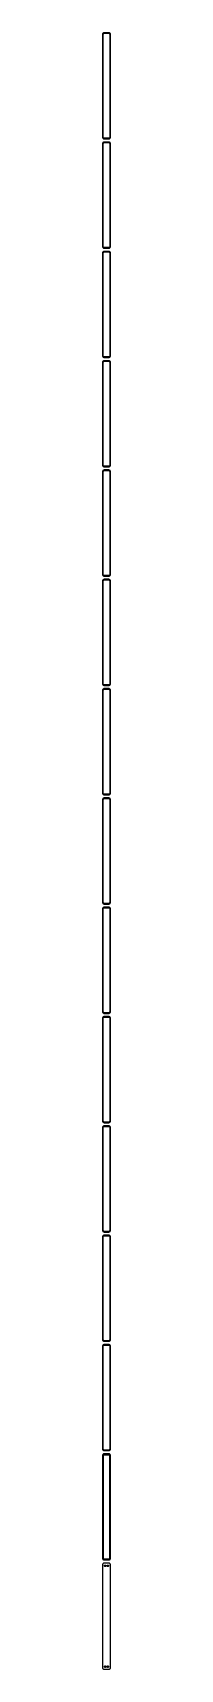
# Model space of a CAD drawing. Header units: metres. Extents: x -11 to 11, y 4485 to 9111.
import ezdxf

# ---------------------------------------------------------------- set-up
doc = ezdxf.new("R2010")
doc.units = ezdxf.units.M

msp = doc.modelspace()

# ---------------------------------------------------------------- linework, layer by layer
for p, q in [((-11.2106, 9106.63), (-11.25, 9106)), ((-11.25, 9106), (-11.25, 8816)), ((-11.0929, 9107.24), (-11.2106, 9106.63)), ((-10.8989, 9107.84), (-11.0929, 9107.24)), ((-10.6315, 9108.41), (-10.8989, 9107.84)), ((-10.2951, 9108.94), (-10.6315, 9108.41)), ((-9.89484, 9109.42), (-10.2951, 9108.94)), ((-9.43712, 9109.85), (-9.89484, 9109.42)), ((-9.75, 9105.5), (-9.71844, 9106)), ((-9.75, 8816.5), (-9.75, 9105.5)), ((-9.71844, 9106), (-9.62433, 9106.49)), ((-9.62433, 9106.49), (-9.4691, 9106.97)), ((-9.4691, 9106.97), (-9.25522, 9107.43)), ((-8.92912, 9110.22), (-9.43712, 9109.85)), ((-9.25522, 9107.43), (-8.98605, 9107.85)), ((-8.98605, 9107.85), (-8.66586, 9108.24)), ((-8.37889, 9110.52), (-8.92912, 9110.22)), ((-8.66586, 9108.24), (-8.29968, 9108.58)), ((-7.79507, 9110.76), (-8.37889, 9110.52)), ((-8.29968, 9108.58), (-7.8933, 9108.88)), ((-7.8933, 9108.88), (-7.45311, 9109.12)), ((-7.1869, 9110.91), (-7.79507, 9110.76)), ((-7.45311, 9109.12), (-6.98605, 9109.3)), ((-6.56395, 9110.99), (-7.1869, 9110.91)), ((-6.98605, 9109.3), (-6.49951, 9109.43)), ((6.56395, 9110.99), (-6.56395, 9110.99)), ((-6.49951, 9109.43), (-6.00116, 9109.49)), ((-6.00116, 9109.49), (6.00116, 9109.49)), ((6.00116, 9109.49), (6.49951, 9109.43)), ((6.49951, 9109.43), (6.98605, 9109.3)), ((7.1869, 9110.91), (6.56395, 9110.99)), ((6.98605, 9109.3), (7.45311, 9109.12)), ((7.79507, 9110.76), (7.1869, 9110.91)), ((7.45311, 9109.12), (7.8933, 9108.88)), ((8.37889, 9110.52), (7.79507, 9110.76)), ((7.8933, 9108.88), (8.29968, 9108.58)), ((8.29968, 9108.58), (8.66586, 9108.24)), ((8.92912, 9110.22), (8.37889, 9110.52)), ((8.66586, 9108.24), (8.98605, 9107.85)), ((9.43712, 9109.85), (8.92912, 9110.22)), ((8.98605, 9107.85), (9.25522, 9107.43)), ((9.25522, 9107.43), (9.4691, 9106.97)), ((9.89484, 9109.42), (9.43712, 9109.85)), ((9.4691, 9106.97), (9.62433, 9106.49)), ((9.62433, 9106.49), (9.71844, 9106)), ((9.71844, 9106), (9.75, 9105.5)), ((9.75, 9105.5), (9.75, 8816.5)), ((10.2951, 9108.94), (9.89484, 9109.42)), ((10.6315, 9108.41), (10.2951, 9108.94)), ((10.8989, 9107.84), (10.6315, 9108.41)), ((11.0929, 9107.24), (10.8989, 9107.84)), ((11.2106, 9106.63), (11.0929, 9107.24)), ((11.25, 9106), (11.2106, 9106.63)), ((11.25, 8816), (11.25, 9106)), ((-11.25, 8816), (-11.2106, 8815.37)), ((-11.2106, 8797.63), (-11.25, 8797)), ((-11.25, 8797), (-11.25, 8507)), ((-11.2106, 8815.37), (-11.0929, 8814.76)), ((-11.0929, 8798.24), (-11.2106, 8797.63)), ((-11.0929, 8814.76), (-10.8989, 8814.16)), ((-10.8989, 8798.84), (-11.0929, 8798.24)), ((-10.8989, 8814.16), (-10.6315, 8813.59)), ((-10.6315, 8799.41), (-10.8989, 8798.84)), ((-10.6315, 8813.59), (-10.2951, 8813.06)), ((-10.2951, 8799.94), (-10.6315, 8799.41)), ((-10.2951, 8813.06), (-9.89484, 8812.58)), ((-9.89484, 8800.42), (-10.2951, 8799.94)), ((-9.89484, 8812.58), (-9.43712, 8812.15)), ((-9.43712, 8800.85), (-9.89484, 8800.42)), ((-9.71844, 8816), (-9.75, 8816.5)), ((-9.75, 8796.5), (-9.71844, 8797)), ((-9.75, 8507.5), (-9.75, 8796.5)), ((-9.62433, 8815.51), (-9.71844, 8816)), ((-9.71844, 8797), (-9.62433, 8797.49)), ((-9.4691, 8815.03), (-9.62433, 8815.51)), ((-9.62433, 8797.49), (-9.4691, 8797.97)), ((-9.25522, 8814.57), (-9.4691, 8815.03)), ((-9.4691, 8797.97), (-9.25522, 8798.43)), ((-9.43712, 8812.15), (-8.92912, 8811.78)), ((-8.92912, 8801.22), (-9.43712, 8800.85)), ((-8.98605, 8814.15), (-9.25522, 8814.57)), ((-9.25522, 8798.43), (-8.98605, 8798.85)), ((-8.66586, 8813.76), (-8.98605, 8814.15)), ((-8.98605, 8798.85), (-8.66586, 8799.24)), ((-8.92912, 8811.78), (-8.37889, 8811.48)), ((-8.37889, 8801.52), (-8.92912, 8801.22)), ((-8.29968, 8813.42), (-8.66586, 8813.76)), ((-8.66586, 8799.24), (-8.29968, 8799.58)), ((-8.37889, 8811.48), (-7.79507, 8811.24)), ((-7.79507, 8801.76), (-8.37889, 8801.52)), ((-7.8933, 8813.12), (-8.29968, 8813.42)), ((-8.29968, 8799.58), (-7.8933, 8799.88)), ((-7.45311, 8812.88), (-7.8933, 8813.12)), ((-7.8933, 8799.88), (-7.45311, 8800.12)), ((-7.79507, 8811.24), (-7.1869, 8811.09)), ((-7.1869, 8801.91), (-7.79507, 8801.76)), ((-6.98605, 8812.7), (-7.45311, 8812.88)), ((-7.45311, 8800.12), (-6.98605, 8800.3)), ((-7.1869, 8811.09), (-6.56395, 8811.01)), ((-6.56395, 8801.99), (-7.1869, 8801.91)), ((-6.49951, 8812.57), (-6.98605, 8812.7)), ((-6.98605, 8800.3), (-6.49951, 8800.43)), ((-6.56395, 8811.01), (6.56395, 8811.01)), ((6.56395, 8801.99), (-6.56395, 8801.99)), ((-6.00116, 8812.51), (-6.49951, 8812.57)), ((-6.49951, 8800.43), (-6.00116, 8800.49)), ((6.00116, 8812.51), (-6.00116, 8812.51)), ((-6.00116, 8800.49), (6.00116, 8800.49)), ((6.49951, 8812.57), (6.00116, 8812.51)), ((6.00116, 8800.49), (6.49951, 8800.43)), ((6.98605, 8812.7), (6.49951, 8812.57)), ((6.49951, 8800.43), (6.98605, 8800.3)), ((6.56395, 8811.01), (7.1869, 8811.09)), ((7.1869, 8801.91), (6.56395, 8801.99)), ((7.45311, 8812.88), (6.98605, 8812.7)), ((6.98605, 8800.3), (7.45311, 8800.12)), ((7.1869, 8811.09), (7.79507, 8811.24)), ((7.79507, 8801.76), (7.1869, 8801.91)), ((7.8933, 8813.12), (7.45311, 8812.88)), ((7.45311, 8800.12), (7.8933, 8799.88)), ((7.79507, 8811.24), (8.37889, 8811.48)), ((8.37889, 8801.52), (7.79507, 8801.76)), ((8.29968, 8813.42), (7.8933, 8813.12)), ((7.8933, 8799.88), (8.29968, 8799.58)), ((8.66586, 8813.76), (8.29968, 8813.42)), ((8.29968, 8799.58), (8.66586, 8799.24)), ((8.37889, 8811.48), (8.92912, 8811.78)), ((8.92912, 8801.22), (8.37889, 8801.52)), ((8.98605, 8814.15), (8.66586, 8813.76)), ((8.66586, 8799.24), (8.98605, 8798.85)), ((8.92912, 8811.78), (9.43712, 8812.15)), ((9.43712, 8800.85), (8.92912, 8801.22)), ((9.25522, 8814.57), (8.98605, 8814.15)), ((8.98605, 8798.85), (9.25522, 8798.43)), ((9.4691, 8815.03), (9.25522, 8814.57)), ((9.25522, 8798.43), (9.4691, 8797.97)), ((9.43712, 8812.15), (9.89484, 8812.58)), ((9.89484, 8800.42), (9.43712, 8800.85)), ((9.62433, 8815.51), (9.4691, 8815.03)), ((9.4691, 8797.97), (9.62433, 8797.49)), ((9.71844, 8816), (9.62433, 8815.51)), ((9.62433, 8797.49), (9.71844, 8797)), ((9.75, 8816.5), (9.71844, 8816)), ((9.71844, 8797), (9.75, 8796.5)), ((9.75, 8796.5), (9.75, 8507.5)), ((9.89484, 8812.58), (10.2951, 8813.06)), ((10.2951, 8799.94), (9.89484, 8800.42)), ((10.2951, 8813.06), (10.6315, 8813.59)), ((10.6315, 8799.41), (10.2951, 8799.94)), ((10.6315, 8813.59), (10.8989, 8814.16)), ((10.8989, 8798.84), (10.6315, 8799.41)), ((10.8989, 8814.16), (11.0929, 8814.76)), ((11.0929, 8798.24), (10.8989, 8798.84)), ((11.0929, 8814.76), (11.2106, 8815.37)), ((11.2106, 8797.63), (11.0929, 8798.24)), ((11.2106, 8815.37), (11.25, 8816)), ((11.25, 8797), (11.2106, 8797.63)), ((11.25, 8507), (11.25, 8797)), ((-11.25, 8507), (-11.2106, 8506.37)), ((-11.2106, 8488.63), (-11.25, 8488)), ((-11.25, 8488), (-11.25, 8198)), ((-11.2106, 8506.37), (-11.0929, 8505.76)), ((-11.0929, 8489.24), (-11.2106, 8488.63)), ((-11.0929, 8505.76), (-10.8989, 8505.16)), ((-10.8989, 8489.84), (-11.0929, 8489.24)), ((-10.8989, 8505.16), (-10.6315, 8504.59)), ((-10.6315, 8490.41), (-10.8989, 8489.84)), ((-10.6315, 8504.59), (-10.2951, 8504.06)), ((-10.2951, 8490.94), (-10.6315, 8490.41)), ((-10.2951, 8504.06), (-9.89484, 8503.58)), ((-9.89484, 8491.42), (-10.2951, 8490.94)), ((-9.89484, 8503.58), (-9.43712, 8503.15)), ((-9.43712, 8491.85), (-9.89484, 8491.42)), ((-9.71844, 8507), (-9.75, 8507.5)), ((-9.75, 8487.5), (-9.71844, 8488)), ((-9.75, 8198.5), (-9.75, 8487.5)), ((-9.62433, 8506.51), (-9.71844, 8507)), ((-9.71844, 8488), (-9.62433, 8488.49)), ((-9.4691, 8506.03), (-9.62433, 8506.51)), ((-9.62433, 8488.49), (-9.4691, 8488.97)), ((-9.25522, 8505.57), (-9.4691, 8506.03)), ((-9.4691, 8488.97), (-9.25522, 8489.43)), ((-9.43712, 8503.15), (-8.92912, 8502.78)), ((-8.92912, 8492.22), (-9.43712, 8491.85)), ((-8.98605, 8505.15), (-9.25522, 8505.57)), ((-9.25522, 8489.43), (-8.98605, 8489.85)), ((-8.66586, 8504.76), (-8.98605, 8505.15)), ((-8.98605, 8489.85), (-8.66586, 8490.24)), ((-8.92912, 8502.78), (-8.37889, 8502.48)), ((-8.37889, 8492.52), (-8.92912, 8492.22)), ((-8.29968, 8504.42), (-8.66586, 8504.76)), ((-8.66586, 8490.24), (-8.29968, 8490.58)), ((-8.37889, 8502.48), (-7.79507, 8502.24)), ((-7.79507, 8492.76), (-8.37889, 8492.52)), ((-7.8933, 8504.12), (-8.29968, 8504.42)), ((-8.29968, 8490.58), (-7.8933, 8490.88)), ((-7.45311, 8503.88), (-7.8933, 8504.12)), ((-7.8933, 8490.88), (-7.45311, 8491.12)), ((-7.79507, 8502.24), (-7.1869, 8502.09)), ((-7.1869, 8492.91), (-7.79507, 8492.76)), ((-6.98605, 8503.7), (-7.45311, 8503.88)), ((-7.45311, 8491.12), (-6.98605, 8491.3)), ((-7.1869, 8502.09), (-6.56395, 8502.01)), ((-6.56395, 8492.99), (-7.1869, 8492.91)), ((-6.49951, 8503.57), (-6.98605, 8503.7)), ((-6.98605, 8491.3), (-6.49951, 8491.43)), ((-6.56395, 8502.01), (6.56395, 8502.01)), ((6.56395, 8492.99), (-6.56395, 8492.99)), ((-6.00116, 8503.51), (-6.49951, 8503.57)), ((-6.49951, 8491.43), (-6.00116, 8491.49)), ((6.00116, 8503.51), (-6.00116, 8503.51)), ((-6.00116, 8491.49), (6.00116, 8491.49)), ((6.49951, 8503.57), (6.00116, 8503.51)), ((6.00116, 8491.49), (6.49951, 8491.43)), ((6.98605, 8503.7), (6.49951, 8503.57)), ((6.49951, 8491.43), (6.98605, 8491.3)), ((6.56395, 8502.01), (7.1869, 8502.09)), ((7.1869, 8492.91), (6.56395, 8492.99)), ((7.45311, 8503.88), (6.98605, 8503.7)), ((6.98605, 8491.3), (7.45311, 8491.12)), ((7.1869, 8502.09), (7.79507, 8502.24)), ((7.79507, 8492.76), (7.1869, 8492.91)), ((7.8933, 8504.12), (7.45311, 8503.88)), ((7.45311, 8491.12), (7.8933, 8490.88)), ((7.79507, 8502.24), (8.37889, 8502.48)), ((8.37889, 8492.52), (7.79507, 8492.76)), ((8.29968, 8504.42), (7.8933, 8504.12)), ((7.8933, 8490.88), (8.29968, 8490.58)), ((8.66586, 8504.76), (8.29968, 8504.42)), ((8.29968, 8490.58), (8.66586, 8490.24)), ((8.37889, 8502.48), (8.92912, 8502.78)), ((8.92912, 8492.22), (8.37889, 8492.52)), ((8.98605, 8505.15), (8.66586, 8504.76)), ((8.66586, 8490.24), (8.98605, 8489.85)), ((8.92912, 8502.78), (9.43712, 8503.15)), ((9.43712, 8491.85), (8.92912, 8492.22)), ((9.25522, 8505.57), (8.98605, 8505.15)), ((8.98605, 8489.85), (9.25522, 8489.43)), ((9.4691, 8506.03), (9.25522, 8505.57)), ((9.25522, 8489.43), (9.4691, 8488.97)), ((9.43712, 8503.15), (9.89484, 8503.58)), ((9.89484, 8491.42), (9.43712, 8491.85)), ((9.62433, 8506.51), (9.4691, 8506.03)), ((9.4691, 8488.97), (9.62433, 8488.49)), ((9.71844, 8507), (9.62433, 8506.51)), ((9.62433, 8488.49), (9.71844, 8488)), ((9.75, 8507.5), (9.71844, 8507)), ((9.71844, 8488), (9.75, 8487.5)), ((9.75, 8487.5), (9.75, 8198.5)), ((9.89484, 8503.58), (10.2951, 8504.06)), ((10.2951, 8490.94), (9.89484, 8491.42)), ((10.2951, 8504.06), (10.6315, 8504.59)), ((10.6315, 8490.41), (10.2951, 8490.94)), ((10.6315, 8504.59), (10.8989, 8505.16)), ((10.8989, 8489.84), (10.6315, 8490.41)), ((10.8989, 8505.16), (11.0929, 8505.76)), ((11.0929, 8489.24), (10.8989, 8489.84)), ((11.0929, 8505.76), (11.2106, 8506.37)), ((11.2106, 8488.63), (11.0929, 8489.24)), ((11.2106, 8506.37), (11.25, 8507)), ((11.25, 8488), (11.2106, 8488.63)), ((11.25, 8198), (11.25, 8488)), ((-11.25, 8198), (-11.2106, 8197.37)), ((-11.2106, 8197.37), (-11.0929, 8196.76)), ((-11.0929, 8196.76), (-10.8989, 8196.16)), ((-10.8989, 8196.16), (-10.6315, 8195.59)), ((-10.6315, 8195.59), (-10.2951, 8195.06)), ((-10.2951, 8195.06), (-9.89484, 8194.58)), ((-9.89484, 8194.58), (-9.43712, 8194.15)), ((-9.71844, 8198), (-9.75, 8198.5)), ((-9.62433, 8197.51), (-9.71844, 8198)), ((-9.4691, 8197.03), (-9.62433, 8197.51)), ((-9.25522, 8196.57), (-9.4691, 8197.03)), ((-9.43712, 8194.15), (-8.92912, 8193.78)), ((-8.98605, 8196.15), (-9.25522, 8196.57)), ((-8.66586, 8195.76), (-8.98605, 8196.15)), ((-8.92912, 8193.78), (-8.37889, 8193.48)), ((-8.29968, 8195.42), (-8.66586, 8195.76)), ((-8.37889, 8193.48), (-7.79507, 8193.24)), ((-7.8933, 8195.12), (-8.29968, 8195.42)), ((-7.45311, 8194.88), (-7.8933, 8195.12)), ((-7.79507, 8193.24), (-7.1869, 8193.09)), ((-6.98605, 8194.7), (-7.45311, 8194.88)), ((-7.1869, 8193.09), (-6.56395, 8193.01)), ((-6.49951, 8194.57), (-6.98605, 8194.7)), ((-6.56395, 8193.01), (6.56395, 8193.01)), ((-6.00116, 8194.51), (-6.49951, 8194.57)), ((6.00116, 8194.51), (-6.00116, 8194.51)), ((6.49951, 8194.57), (6.00116, 8194.51)), ((6.98605, 8194.7), (6.49951, 8194.57)), ((6.56395, 8193.01), (7.1869, 8193.09)), ((7.45311, 8194.88), (6.98605, 8194.7)), ((7.1869, 8193.09), (7.79507, 8193.24)), ((7.8933, 8195.12), (7.45311, 8194.88)), ((7.79507, 8193.24), (8.37889, 8193.48)), ((8.29968, 8195.42), (7.8933, 8195.12)), ((8.66586, 8195.76), (8.29968, 8195.42)), ((8.37889, 8193.48), (8.92912, 8193.78)), ((8.98605, 8196.15), (8.66586, 8195.76)), ((8.92912, 8193.78), (9.43712, 8194.15)), ((9.25522, 8196.57), (8.98605, 8196.15)), ((9.4691, 8197.03), (9.25522, 8196.57)), ((9.43712, 8194.15), (9.89484, 8194.58)), ((9.62433, 8197.51), (9.4691, 8197.03)), ((9.71844, 8198), (9.62433, 8197.51)), ((9.75, 8198.5), (9.71844, 8198)), ((9.89484, 8194.58), (10.2951, 8195.06)), ((10.2951, 8195.06), (10.6315, 8195.59)), ((10.6315, 8195.59), (10.8989, 8196.16)), ((10.8989, 8196.16), (11.0929, 8196.76)), ((11.0929, 8196.76), (11.2106, 8197.37)), ((11.2106, 8197.37), (11.25, 8198)), ((-11.2106, 8179.63), (-11.25, 8179)), ((-11.25, 8179), (-11.25, 7889)), ((-11.0929, 8180.24), (-11.2106, 8179.63)), ((-10.8989, 8180.84), (-11.0929, 8180.24)), ((-10.6315, 8181.41), (-10.8989, 8180.84)), ((-10.2951, 8181.94), (-10.6315, 8181.41)), ((-9.89484, 8182.42), (-10.2951, 8181.94)), ((-9.43712, 8182.85), (-9.89484, 8182.42)), ((-9.75, 8178.5), (-9.71844, 8179)), ((-9.75, 7889.5), (-9.75, 8178.5)), ((-9.71844, 8179), (-9.62433, 8179.49)), ((-9.62433, 8179.49), (-9.4691, 8179.97)), ((-9.4691, 8179.97), (-9.25522, 8180.43)), ((-8.92912, 8183.22), (-9.43712, 8182.85)), ((-9.25522, 8180.43), (-8.98605, 8180.85)), ((-8.98605, 8180.85), (-8.66586, 8181.24)), ((-8.37889, 8183.52), (-8.92912, 8183.22)), ((-8.66586, 8181.24), (-8.29968, 8181.58)), ((-7.79507, 8183.76), (-8.37889, 8183.52)), ((-8.29968, 8181.58), (-7.8933, 8181.88)), ((-7.8933, 8181.88), (-7.45311, 8182.12)), ((-7.1869, 8183.91), (-7.79507, 8183.76)), ((-7.45311, 8182.12), (-6.98605, 8182.3)), ((-6.56395, 8183.99), (-7.1869, 8183.91)), ((-6.98605, 8182.3), (-6.49951, 8182.43)), ((6.56395, 8183.99), (-6.56395, 8183.99)), ((-6.49951, 8182.43), (-6.00116, 8182.49)), ((-6.00116, 8182.49), (6.00116, 8182.49)), ((6.00116, 8182.49), (6.49951, 8182.43)), ((6.49951, 8182.43), (6.98605, 8182.3)), ((7.1869, 8183.91), (6.56395, 8183.99)), ((6.98605, 8182.3), (7.45311, 8182.12)), ((7.79507, 8183.76), (7.1869, 8183.91)), ((7.45311, 8182.12), (7.8933, 8181.88)), ((8.37889, 8183.52), (7.79507, 8183.76)), ((7.8933, 8181.88), (8.29968, 8181.58)), ((8.29968, 8181.58), (8.66586, 8181.24)), ((8.92912, 8183.22), (8.37889, 8183.52)), ((8.66586, 8181.24), (8.98605, 8180.85)), ((9.43712, 8182.85), (8.92912, 8183.22)), ((8.98605, 8180.85), (9.25522, 8180.43)), ((9.25522, 8180.43), (9.4691, 8179.97)), ((9.89484, 8182.42), (9.43712, 8182.85)), ((9.4691, 8179.97), (9.62433, 8179.49)), ((9.62433, 8179.49), (9.71844, 8179)), ((9.71844, 8179), (9.75, 8178.5)), ((9.75, 8178.5), (9.75, 7889.5)), ((10.2951, 8181.94), (9.89484, 8182.42)), ((10.6315, 8181.41), (10.2951, 8181.94)), ((10.8989, 8180.84), (10.6315, 8181.41)), ((11.0929, 8180.24), (10.8989, 8180.84)), ((11.2106, 8179.63), (11.0929, 8180.24)), ((11.25, 8179), (11.2106, 8179.63)), ((11.25, 7889), (11.25, 8179)), ((-11.25, 7889), (-11.2106, 7888.37)), ((-11.2106, 7870.63), (-11.25, 7870)), ((-11.25, 7870), (-11.25, 7580)), ((-11.2106, 7888.37), (-11.0929, 7887.76)), ((-11.0929, 7871.24), (-11.2106, 7870.63)), ((-11.0929, 7887.76), (-10.8989, 7887.16)), ((-10.8989, 7871.84), (-11.0929, 7871.24)), ((-10.8989, 7887.16), (-10.6315, 7886.59)), ((-10.6315, 7872.41), (-10.8989, 7871.84)), ((-10.6315, 7886.59), (-10.2951, 7886.06)), ((-10.2951, 7872.94), (-10.6315, 7872.41)), ((-10.2951, 7886.06), (-9.89484, 7885.58)), ((-9.89484, 7873.42), (-10.2951, 7872.94)), ((-9.89484, 7885.58), (-9.43712, 7885.15)), ((-9.43712, 7873.85), (-9.89484, 7873.42)), ((-9.71844, 7889), (-9.75, 7889.5)), ((-9.75, 7869.5), (-9.71844, 7870)), ((-9.75, 7580.5), (-9.75, 7869.5)), ((-9.62433, 7888.51), (-9.71844, 7889)), ((-9.71844, 7870), (-9.62433, 7870.49)), ((-9.4691, 7888.03), (-9.62433, 7888.51)), ((-9.62433, 7870.49), (-9.4691, 7870.97)), ((-9.25522, 7887.57), (-9.4691, 7888.03)), ((-9.4691, 7870.97), (-9.25522, 7871.43)), ((-9.43712, 7885.15), (-8.92912, 7884.78)), ((-8.92912, 7874.22), (-9.43712, 7873.85)), ((-8.98605, 7887.15), (-9.25522, 7887.57)), ((-9.25522, 7871.43), (-8.98605, 7871.85)), ((-8.66586, 7886.76), (-8.98605, 7887.15)), ((-8.98605, 7871.85), (-8.66586, 7872.24)), ((-8.92912, 7884.78), (-8.37889, 7884.48)), ((-8.37889, 7874.52), (-8.92912, 7874.22)), ((-8.29968, 7886.42), (-8.66586, 7886.76)), ((-8.66586, 7872.24), (-8.29968, 7872.58)), ((-8.37889, 7884.48), (-7.79507, 7884.24)), ((-7.79507, 7874.76), (-8.37889, 7874.52)), ((-7.8933, 7886.12), (-8.29968, 7886.42)), ((-8.29968, 7872.58), (-7.8933, 7872.88)), ((-7.45311, 7885.88), (-7.8933, 7886.12)), ((-7.8933, 7872.88), (-7.45311, 7873.12)), ((-7.79507, 7884.24), (-7.1869, 7884.09)), ((-7.1869, 7874.91), (-7.79507, 7874.76)), ((-6.98605, 7885.7), (-7.45311, 7885.88)), ((-7.45311, 7873.12), (-6.98605, 7873.3)), ((-7.1869, 7884.09), (-6.56395, 7884.01)), ((-6.56395, 7874.99), (-7.1869, 7874.91)), ((-6.49951, 7885.57), (-6.98605, 7885.7)), ((-6.98605, 7873.3), (-6.49951, 7873.43)), ((-6.56395, 7884.01), (6.56395, 7884.01)), ((6.56395, 7874.99), (-6.56395, 7874.99)), ((-6.00116, 7885.51), (-6.49951, 7885.57)), ((-6.49951, 7873.43), (-6.00116, 7873.49)), ((6.00116, 7885.51), (-6.00116, 7885.51)), ((-6.00116, 7873.49), (6.00116, 7873.49)), ((6.49951, 7885.57), (6.00116, 7885.51)), ((6.00116, 7873.49), (6.49951, 7873.43)), ((6.98605, 7885.7), (6.49951, 7885.57)), ((6.49951, 7873.43), (6.98605, 7873.3)), ((6.56395, 7884.01), (7.1869, 7884.09)), ((7.1869, 7874.91), (6.56395, 7874.99)), ((7.45311, 7885.88), (6.98605, 7885.7)), ((6.98605, 7873.3), (7.45311, 7873.12)), ((7.1869, 7884.09), (7.79507, 7884.24)), ((7.79507, 7874.76), (7.1869, 7874.91)), ((7.8933, 7886.12), (7.45311, 7885.88)), ((7.45311, 7873.12), (7.8933, 7872.88)), ((7.79507, 7884.24), (8.37889, 7884.48)), ((8.37889, 7874.52), (7.79507, 7874.76)), ((8.29968, 7886.42), (7.8933, 7886.12)), ((7.8933, 7872.88), (8.29968, 7872.58)), ((8.66586, 7886.76), (8.29968, 7886.42)), ((8.29968, 7872.58), (8.66586, 7872.24)), ((8.37889, 7884.48), (8.92912, 7884.78)), ((8.92912, 7874.22), (8.37889, 7874.52)), ((8.98605, 7887.15), (8.66586, 7886.76)), ((8.66586, 7872.24), (8.98605, 7871.85)), ((8.92912, 7884.78), (9.43712, 7885.15)), ((9.43712, 7873.85), (8.92912, 7874.22)), ((9.25522, 7887.57), (8.98605, 7887.15)), ((8.98605, 7871.85), (9.25522, 7871.43)), ((9.4691, 7888.03), (9.25522, 7887.57)), ((9.25522, 7871.43), (9.4691, 7870.97)), ((9.43712, 7885.15), (9.89484, 7885.58)), ((9.89484, 7873.42), (9.43712, 7873.85)), ((9.62433, 7888.51), (9.4691, 7888.03)), ((9.4691, 7870.97), (9.62433, 7870.49)), ((9.71844, 7889), (9.62433, 7888.51)), ((9.62433, 7870.49), (9.71844, 7870)), ((9.75, 7889.5), (9.71844, 7889)), ((9.71844, 7870), (9.75, 7869.5)), ((9.75, 7869.5), (9.75, 7580.5)), ((9.89484, 7885.58), (10.2951, 7886.06)), ((10.2951, 7872.94), (9.89484, 7873.42)), ((10.2951, 7886.06), (10.6315, 7886.59)), ((10.6315, 7872.41), (10.2951, 7872.94)), ((10.6315, 7886.59), (10.8989, 7887.16)), ((10.8989, 7871.84), (10.6315, 7872.41)), ((10.8989, 7887.16), (11.0929, 7887.76)), ((11.0929, 7871.24), (10.8989, 7871.84)), ((11.0929, 7887.76), (11.2106, 7888.37)), ((11.2106, 7870.63), (11.0929, 7871.24)), ((11.2106, 7888.37), (11.25, 7889)), ((11.25, 7870), (11.2106, 7870.63)), ((11.25, 7580), (11.25, 7870)), ((-11.25, 7580), (-11.2106, 7579.37)), ((-11.2106, 7561.63), (-11.25, 7561)), ((-11.25, 7561), (-11.25, 7271)), ((-11.2106, 7579.37), (-11.0929, 7578.76)), ((-11.0929, 7562.24), (-11.2106, 7561.63)), ((-11.0929, 7578.76), (-10.8989, 7578.16)), ((-10.8989, 7562.84), (-11.0929, 7562.24)), ((-10.8989, 7578.16), (-10.6315, 7577.59)), ((-10.6315, 7563.41), (-10.8989, 7562.84)), ((-10.6315, 7577.59), (-10.2951, 7577.06)), ((-10.2951, 7563.94), (-10.6315, 7563.41)), ((-10.2951, 7577.06), (-9.89484, 7576.58)), ((-9.89484, 7564.42), (-10.2951, 7563.94)), ((-9.89484, 7576.58), (-9.43712, 7576.15)), ((-9.43712, 7564.85), (-9.89484, 7564.42)), ((-9.71844, 7580), (-9.75, 7580.5)), ((-9.75, 7560.5), (-9.71844, 7561)), ((-9.75, 7271.5), (-9.75, 7560.5)), ((-9.62433, 7579.51), (-9.71844, 7580)), ((-9.71844, 7561), (-9.62433, 7561.49)), ((-9.4691, 7579.03), (-9.62433, 7579.51)), ((-9.62433, 7561.49), (-9.4691, 7561.97)), ((-9.25522, 7578.57), (-9.4691, 7579.03)), ((-9.4691, 7561.97), (-9.25522, 7562.43)), ((-9.43712, 7576.15), (-8.92912, 7575.78)), ((-8.92912, 7565.22), (-9.43712, 7564.85)), ((-8.98605, 7578.15), (-9.25522, 7578.57)), ((-9.25522, 7562.43), (-8.98605, 7562.85)), ((-8.66586, 7577.76), (-8.98605, 7578.15)), ((-8.98605, 7562.85), (-8.66586, 7563.24)), ((-8.92912, 7575.78), (-8.37889, 7575.48)), ((-8.37889, 7565.52), (-8.92912, 7565.22)), ((-8.29968, 7577.42), (-8.66586, 7577.76)), ((-8.66586, 7563.24), (-8.29968, 7563.58)), ((-8.37889, 7575.48), (-7.79507, 7575.24)), ((-7.79507, 7565.76), (-8.37889, 7565.52)), ((-7.8933, 7577.12), (-8.29968, 7577.42)), ((-8.29968, 7563.58), (-7.8933, 7563.88)), ((-7.45311, 7576.88), (-7.8933, 7577.12)), ((-7.8933, 7563.88), (-7.45311, 7564.12)), ((-7.79507, 7575.24), (-7.1869, 7575.09)), ((-7.1869, 7565.91), (-7.79507, 7565.76)), ((-6.98605, 7576.7), (-7.45311, 7576.88)), ((-7.45311, 7564.12), (-6.98605, 7564.3)), ((-7.1869, 7575.09), (-6.56395, 7575.01)), ((-6.56395, 7565.99), (-7.1869, 7565.91)), ((-6.49951, 7576.57), (-6.98605, 7576.7)), ((-6.98605, 7564.3), (-6.49951, 7564.43)), ((-6.56395, 7575.01), (6.56395, 7575.01)), ((6.56395, 7565.99), (-6.56395, 7565.99)), ((-6.00116, 7576.51), (-6.49951, 7576.57)), ((-6.49951, 7564.43), (-6.00116, 7564.49)), ((6.00116, 7576.51), (-6.00116, 7576.51)), ((-6.00116, 7564.49), (6.00116, 7564.49)), ((6.49951, 7576.57), (6.00116, 7576.51)), ((6.00116, 7564.49), (6.49951, 7564.43)), ((6.98605, 7576.7), (6.49951, 7576.57)), ((6.49951, 7564.43), (6.98605, 7564.3)), ((6.56395, 7575.01), (7.1869, 7575.09)), ((7.1869, 7565.91), (6.56395, 7565.99)), ((7.45311, 7576.88), (6.98605, 7576.7)), ((6.98605, 7564.3), (7.45311, 7564.12)), ((7.1869, 7575.09), (7.79507, 7575.24)), ((7.79507, 7565.76), (7.1869, 7565.91)), ((7.8933, 7577.12), (7.45311, 7576.88)), ((7.45311, 7564.12), (7.8933, 7563.88)), ((7.79507, 7575.24), (8.37889, 7575.48)), ((8.37889, 7565.52), (7.79507, 7565.76)), ((8.29968, 7577.42), (7.8933, 7577.12)), ((7.8933, 7563.88), (8.29968, 7563.58)), ((8.66586, 7577.76), (8.29968, 7577.42)), ((8.29968, 7563.58), (8.66586, 7563.24)), ((8.37889, 7575.48), (8.92912, 7575.78)), ((8.92912, 7565.22), (8.37889, 7565.52)), ((8.98605, 7578.15), (8.66586, 7577.76)), ((8.66586, 7563.24), (8.98605, 7562.85)), ((8.92912, 7575.78), (9.43712, 7576.15)), ((9.43712, 7564.85), (8.92912, 7565.22)), ((9.25522, 7578.57), (8.98605, 7578.15)), ((8.98605, 7562.85), (9.25522, 7562.43)), ((9.4691, 7579.03), (9.25522, 7578.57)), ((9.25522, 7562.43), (9.4691, 7561.97)), ((9.43712, 7576.15), (9.89484, 7576.58)), ((9.89484, 7564.42), (9.43712, 7564.85)), ((9.62433, 7579.51), (9.4691, 7579.03)), ((9.4691, 7561.97), (9.62433, 7561.49)), ((9.71844, 7580), (9.62433, 7579.51)), ((9.62433, 7561.49), (9.71844, 7561)), ((9.75, 7580.5), (9.71844, 7580)), ((9.71844, 7561), (9.75, 7560.5)), ((9.75, 7560.5), (9.75, 7271.5)), ((9.89484, 7576.58), (10.2951, 7577.06)), ((10.2951, 7563.94), (9.89484, 7564.42)), ((10.2951, 7577.06), (10.6315, 7577.59)), ((10.6315, 7563.41), (10.2951, 7563.94)), ((10.6315, 7577.59), (10.8989, 7578.16)), ((10.8989, 7562.84), (10.6315, 7563.41)), ((10.8989, 7578.16), (11.0929, 7578.76)), ((11.0929, 7562.24), (10.8989, 7562.84)), ((11.0929, 7578.76), (11.2106, 7579.37)), ((11.2106, 7561.63), (11.0929, 7562.24)), ((11.2106, 7579.37), (11.25, 7580)), ((11.25, 7561), (11.2106, 7561.63)), ((11.25, 7271), (11.25, 7561)), ((-11.25, 7271), (-11.2106, 7270.37)), ((-11.2106, 7270.37), (-11.0929, 7269.76)), ((-11.0929, 7269.76), (-10.8989, 7269.16)), ((-10.8989, 7269.16), (-10.6315, 7268.59)), ((-10.6315, 7268.59), (-10.2951, 7268.06)), ((-10.2951, 7268.06), (-9.89484, 7267.58)), ((-9.89484, 7267.58), (-9.43712, 7267.15)), ((-9.71844, 7271), (-9.75, 7271.5)), ((-9.62433, 7270.51), (-9.71844, 7271)), ((-9.4691, 7270.03), (-9.62433, 7270.51)), ((-9.25522, 7269.57), (-9.4691, 7270.03)), ((-9.43712, 7267.15), (-8.92912, 7266.78)), ((-8.98605, 7269.15), (-9.25522, 7269.57)), ((-8.66586, 7268.76), (-8.98605, 7269.15)), ((-8.92912, 7266.78), (-8.37889, 7266.48)), ((-8.29968, 7268.42), (-8.66586, 7268.76)), ((-8.37889, 7266.48), (-7.79507, 7266.24)), ((-7.8933, 7268.12), (-8.29968, 7268.42)), ((-7.45311, 7267.88), (-7.8933, 7268.12)), ((-7.79507, 7266.24), (-7.1869, 7266.09)), ((-6.98605, 7267.7), (-7.45311, 7267.88)), ((-7.1869, 7266.09), (-6.56395, 7266.01)), ((-6.49951, 7267.57), (-6.98605, 7267.7)), ((-6.56395, 7266.01), (6.56395, 7266.01)), ((-6.00116, 7267.51), (-6.49951, 7267.57)), ((6.00116, 7267.51), (-6.00116, 7267.51)), ((6.49951, 7267.57), (6.00116, 7267.51)), ((6.98605, 7267.7), (6.49951, 7267.57)), ((6.56395, 7266.01), (7.1869, 7266.09)), ((7.45311, 7267.88), (6.98605, 7267.7)), ((7.1869, 7266.09), (7.79507, 7266.24)), ((7.8933, 7268.12), (7.45311, 7267.88)), ((7.79507, 7266.24), (8.37889, 7266.48)), ((8.29968, 7268.42), (7.8933, 7268.12)), ((8.66586, 7268.76), (8.29968, 7268.42)), ((8.37889, 7266.48), (8.92912, 7266.78)), ((8.98605, 7269.15), (8.66586, 7268.76)), ((8.92912, 7266.78), (9.43712, 7267.15)), ((9.25522, 7269.57), (8.98605, 7269.15)), ((9.4691, 7270.03), (9.25522, 7269.57)), ((9.43712, 7267.15), (9.89484, 7267.58)), ((9.62433, 7270.51), (9.4691, 7270.03)), ((9.71844, 7271), (9.62433, 7270.51)), ((9.75, 7271.5), (9.71844, 7271)), ((9.89484, 7267.58), (10.2951, 7268.06)), ((10.2951, 7268.06), (10.6315, 7268.59)), ((10.6315, 7268.59), (10.8989, 7269.16)), ((10.8989, 7269.16), (11.0929, 7269.76)), ((11.0929, 7269.76), (11.2106, 7270.37)), ((11.2106, 7270.37), (11.25, 7271)), ((-11.2106, 7252.63), (-11.25, 7252)), ((-11.25, 7252), (-11.25, 6962)), ((-11.0929, 7253.24), (-11.2106, 7252.63)), ((-10.8989, 7253.84), (-11.0929, 7253.24)), ((-10.6315, 7254.41), (-10.8989, 7253.84)), ((-10.2951, 7254.94), (-10.6315, 7254.41)), ((-9.89484, 7255.42), (-10.2951, 7254.94)), ((-9.43712, 7255.85), (-9.89484, 7255.42)), ((-9.75, 7251.5), (-9.71844, 7252)), ((-9.75, 6962.5), (-9.75, 7251.5)), ((-9.71844, 7252), (-9.62433, 7252.49)), ((-9.62433, 7252.49), (-9.4691, 7252.97)), ((-9.4691, 7252.97), (-9.25522, 7253.43)), ((-8.92912, 7256.22), (-9.43712, 7255.85)), ((-9.25522, 7253.43), (-8.98605, 7253.85)), ((-8.98605, 7253.85), (-8.66586, 7254.24)), ((-8.37889, 7256.52), (-8.92912, 7256.22)), ((-8.66586, 7254.24), (-8.29968, 7254.58)), ((-7.79507, 7256.76), (-8.37889, 7256.52)), ((-8.29968, 7254.58), (-7.8933, 7254.88)), ((-7.8933, 7254.88), (-7.45311, 7255.12)), ((-7.1869, 7256.91), (-7.79507, 7256.76)), ((-7.45311, 7255.12), (-6.98605, 7255.3)), ((-6.56395, 7256.99), (-7.1869, 7256.91)), ((-6.98605, 7255.3), (-6.49951, 7255.43)), ((6.56395, 7256.99), (-6.56395, 7256.99)), ((-6.49951, 7255.43), (-6.00116, 7255.49)), ((-6.00116, 7255.49), (6.00116, 7255.49)), ((6.00116, 7255.49), (6.49951, 7255.43)), ((6.49951, 7255.43), (6.98605, 7255.3)), ((7.1869, 7256.91), (6.56395, 7256.99)), ((6.98605, 7255.3), (7.45311, 7255.12)), ((7.79507, 7256.76), (7.1869, 7256.91)), ((7.45311, 7255.12), (7.8933, 7254.88)), ((8.37889, 7256.52), (7.79507, 7256.76)), ((7.8933, 7254.88), (8.29968, 7254.58)), ((8.29968, 7254.58), (8.66586, 7254.24)), ((8.92912, 7256.22), (8.37889, 7256.52)), ((8.66586, 7254.24), (8.98605, 7253.85)), ((9.43712, 7255.85), (8.92912, 7256.22)), ((8.98605, 7253.85), (9.25522, 7253.43)), ((9.25522, 7253.43), (9.4691, 7252.97)), ((9.89484, 7255.42), (9.43712, 7255.85)), ((9.4691, 7252.97), (9.62433, 7252.49)), ((9.62433, 7252.49), (9.71844, 7252)), ((9.71844, 7252), (9.75, 7251.5)), ((9.75, 7251.5), (9.75, 6962.5)), ((10.2951, 7254.94), (9.89484, 7255.42)), ((10.6315, 7254.41), (10.2951, 7254.94)), ((10.8989, 7253.84), (10.6315, 7254.41)), ((11.0929, 7253.24), (10.8989, 7253.84)), ((11.2106, 7252.63), (11.0929, 7253.24)), ((11.25, 7252), (11.2106, 7252.63)), ((11.25, 6962), (11.25, 7252)), ((-11.25, 6962), (-11.2106, 6961.37)), ((-11.2106, 6943.63), (-11.25, 6943)), ((-11.25, 6943), (-11.25, 6653)), ((-11.2106, 6961.37), (-11.0929, 6960.76)), ((-11.0929, 6944.24), (-11.2106, 6943.63)), ((-11.0929, 6960.76), (-10.8989, 6960.16)), ((-10.8989, 6944.84), (-11.0929, 6944.24)), ((-10.8989, 6960.16), (-10.6315, 6959.59)), ((-10.6315, 6945.41), (-10.8989, 6944.84)), ((-10.6315, 6959.59), (-10.2951, 6959.06)), ((-10.2951, 6945.94), (-10.6315, 6945.41)), ((-10.2951, 6959.06), (-9.89484, 6958.58)), ((-9.89484, 6946.42), (-10.2951, 6945.94)), ((-9.89484, 6958.58), (-9.43712, 6958.15)), ((-9.43712, 6946.85), (-9.89484, 6946.42)), ((-9.71844, 6962), (-9.75, 6962.5)), ((-9.75, 6942.5), (-9.71844, 6943)), ((-9.75, 6653.5), (-9.75, 6942.5)), ((-9.62433, 6961.51), (-9.71844, 6962)), ((-9.71844, 6943), (-9.62433, 6943.49)), ((-9.4691, 6961.03), (-9.62433, 6961.51)), ((-9.62433, 6943.49), (-9.4691, 6943.97)), ((-9.25522, 6960.57), (-9.4691, 6961.03)), ((-9.4691, 6943.97), (-9.25522, 6944.43)), ((-9.43712, 6958.15), (-8.92912, 6957.78)), ((-8.92912, 6947.22), (-9.43712, 6946.85)), ((-8.98605, 6960.15), (-9.25522, 6960.57)), ((-9.25522, 6944.43), (-8.98605, 6944.85)), ((-8.66586, 6959.76), (-8.98605, 6960.15)), ((-8.98605, 6944.85), (-8.66586, 6945.24)), ((-8.92912, 6957.78), (-8.37889, 6957.48)), ((-8.37889, 6947.52), (-8.92912, 6947.22)), ((-8.29968, 6959.42), (-8.66586, 6959.76)), ((-8.66586, 6945.24), (-8.29968, 6945.58)), ((-8.37889, 6957.48), (-7.79507, 6957.24)), ((-7.79507, 6947.76), (-8.37889, 6947.52)), ((-7.8933, 6959.12), (-8.29968, 6959.42)), ((-8.29968, 6945.58), (-7.8933, 6945.88)), ((-7.45311, 6958.88), (-7.8933, 6959.12)), ((-7.8933, 6945.88), (-7.45311, 6946.12)), ((-7.79507, 6957.24), (-7.1869, 6957.09)), ((-7.1869, 6947.91), (-7.79507, 6947.76)), ((-6.98605, 6958.7), (-7.45311, 6958.88)), ((-7.45311, 6946.12), (-6.98605, 6946.3)), ((-7.1869, 6957.09), (-6.56395, 6957.01)), ((-6.56395, 6947.99), (-7.1869, 6947.91)), ((-6.49951, 6958.57), (-6.98605, 6958.7)), ((-6.98605, 6946.3), (-6.49951, 6946.43)), ((-6.56395, 6957.01), (6.56395, 6957.01)), ((6.56395, 6947.99), (-6.56395, 6947.99)), ((-6.00116, 6958.51), (-6.49951, 6958.57)), ((-6.49951, 6946.43), (-6.00116, 6946.49)), ((6.00116, 6958.51), (-6.00116, 6958.51)), ((-6.00116, 6946.49), (6.00116, 6946.49)), ((6.49951, 6958.57), (6.00116, 6958.51)), ((6.00116, 6946.49), (6.49951, 6946.43)), ((6.98605, 6958.7), (6.49951, 6958.57)), ((6.49951, 6946.43), (6.98605, 6946.3)), ((6.56395, 6957.01), (7.1869, 6957.09)), ((7.1869, 6947.91), (6.56395, 6947.99)), ((7.45311, 6958.88), (6.98605, 6958.7)), ((6.98605, 6946.3), (7.45311, 6946.12)), ((7.1869, 6957.09), (7.79507, 6957.24)), ((7.79507, 6947.76), (7.1869, 6947.91)), ((7.8933, 6959.12), (7.45311, 6958.88)), ((7.45311, 6946.12), (7.8933, 6945.88)), ((7.79507, 6957.24), (8.37889, 6957.48)), ((8.37889, 6947.52), (7.79507, 6947.76)), ((8.29968, 6959.42), (7.8933, 6959.12)), ((7.8933, 6945.88), (8.29968, 6945.58)), ((8.66586, 6959.76), (8.29968, 6959.42)), ((8.29968, 6945.58), (8.66586, 6945.24)), ((8.37889, 6957.48), (8.92912, 6957.78)), ((8.92912, 6947.22), (8.37889, 6947.52)), ((8.98605, 6960.15), (8.66586, 6959.76)), ((8.66586, 6945.24), (8.98605, 6944.85)), ((8.92912, 6957.78), (9.43712, 6958.15)), ((9.43712, 6946.85), (8.92912, 6947.22)), ((9.25522, 6960.57), (8.98605, 6960.15)), ((8.98605, 6944.85), (9.25522, 6944.43)), ((9.4691, 6961.03), (9.25522, 6960.57)), ((9.25522, 6944.43), (9.4691, 6943.97)), ((9.43712, 6958.15), (9.89484, 6958.58)), ((9.89484, 6946.42), (9.43712, 6946.85)), ((9.62433, 6961.51), (9.4691, 6961.03)), ((9.4691, 6943.97), (9.62433, 6943.49)), ((9.71844, 6962), (9.62433, 6961.51)), ((9.62433, 6943.49), (9.71844, 6943)), ((9.75, 6962.5), (9.71844, 6962)), ((9.71844, 6943), (9.75, 6942.5)), ((9.75, 6942.5), (9.75, 6653.5)), ((9.89484, 6958.58), (10.2951, 6959.06)), ((10.2951, 6945.94), (9.89484, 6946.42)), ((10.2951, 6959.06), (10.6315, 6959.59)), ((10.6315, 6945.41), (10.2951, 6945.94)), ((10.6315, 6959.59), (10.8989, 6960.16)), ((10.8989, 6944.84), (10.6315, 6945.41)), ((10.8989, 6960.16), (11.0929, 6960.76)), ((11.0929, 6944.24), (10.8989, 6944.84)), ((11.0929, 6960.76), (11.2106, 6961.37)), ((11.2106, 6943.63), (11.0929, 6944.24)), ((11.2106, 6961.37), (11.25, 6962)), ((11.25, 6943), (11.2106, 6943.63)), ((11.25, 6653), (11.25, 6943)), ((-11.25, 6653), (-11.2106, 6652.37)), ((-11.2106, 6634.63), (-11.25, 6634)), ((-11.25, 6634), (-11.25, 6344)), ((-11.2106, 6652.37), (-11.0929, 6651.76)), ((-11.0929, 6635.24), (-11.2106, 6634.63)), ((-11.0929, 6651.76), (-10.8989, 6651.16)), ((-10.8989, 6635.84), (-11.0929, 6635.24)), ((-10.8989, 6651.16), (-10.6315, 6650.59)), ((-10.6315, 6636.41), (-10.8989, 6635.84)), ((-10.6315, 6650.59), (-10.2951, 6650.06)), ((-10.2951, 6636.94), (-10.6315, 6636.41)), ((-10.2951, 6650.06), (-9.89484, 6649.58)), ((-9.89484, 6637.42), (-10.2951, 6636.94)), ((-9.89484, 6649.58), (-9.43712, 6649.15)), ((-9.43712, 6637.85), (-9.89484, 6637.42)), ((-9.71844, 6653), (-9.75, 6653.5)), ((-9.75, 6633.5), (-9.71844, 6634)), ((-9.75, 6344.5), (-9.75, 6633.5)), ((-9.62433, 6652.51), (-9.71844, 6653)), ((-9.71844, 6634), (-9.62433, 6634.49)), ((-9.4691, 6652.03), (-9.62433, 6652.51)), ((-9.62433, 6634.49), (-9.4691, 6634.97)), ((-9.25522, 6651.57), (-9.4691, 6652.03)), ((-9.4691, 6634.97), (-9.25522, 6635.43)), ((-9.43712, 6649.15), (-8.92912, 6648.78)), ((-8.92912, 6638.22), (-9.43712, 6637.85)), ((-8.98605, 6651.15), (-9.25522, 6651.57)), ((-9.25522, 6635.43), (-8.98605, 6635.85)), ((-8.66586, 6650.76), (-8.98605, 6651.15)), ((-8.98605, 6635.85), (-8.66586, 6636.24)), ((-8.92912, 6648.78), (-8.37889, 6648.48)), ((-8.37889, 6638.52), (-8.92912, 6638.22)), ((-8.29968, 6650.42), (-8.66586, 6650.76)), ((-8.66586, 6636.24), (-8.29968, 6636.58)), ((-8.37889, 6648.48), (-7.79507, 6648.24)), ((-7.79507, 6638.76), (-8.37889, 6638.52)), ((-7.8933, 6650.12), (-8.29968, 6650.42)), ((-8.29968, 6636.58), (-7.8933, 6636.88)), ((-7.45311, 6649.88), (-7.8933, 6650.12)), ((-7.8933, 6636.88), (-7.45311, 6637.12)), ((-7.79507, 6648.24), (-7.1869, 6648.09)), ((-7.1869, 6638.91), (-7.79507, 6638.76)), ((-6.98605, 6649.7), (-7.45311, 6649.88)), ((-7.45311, 6637.12), (-6.98605, 6637.3)), ((-7.1869, 6648.09), (-6.56395, 6648.01)), ((-6.56395, 6638.99), (-7.1869, 6638.91)), ((-6.49951, 6649.57), (-6.98605, 6649.7)), ((-6.98605, 6637.3), (-6.49951, 6637.43)), ((-6.56395, 6648.01), (6.56395, 6648.01)), ((6.56395, 6638.99), (-6.56395, 6638.99)), ((-6.00116, 6649.51), (-6.49951, 6649.57)), ((-6.49951, 6637.43), (-6.00116, 6637.49)), ((6.00116, 6649.51), (-6.00116, 6649.51)), ((-6.00116, 6637.49), (6.00116, 6637.49)), ((6.49951, 6649.57), (6.00116, 6649.51)), ((6.00116, 6637.49), (6.49951, 6637.43)), ((6.98605, 6649.7), (6.49951, 6649.57)), ((6.49951, 6637.43), (6.98605, 6637.3)), ((6.56395, 6648.01), (7.1869, 6648.09)), ((7.1869, 6638.91), (6.56395, 6638.99)), ((7.45311, 6649.88), (6.98605, 6649.7)), ((6.98605, 6637.3), (7.45311, 6637.12)), ((7.1869, 6648.09), (7.79507, 6648.24)), ((7.79507, 6638.76), (7.1869, 6638.91)), ((7.8933, 6650.12), (7.45311, 6649.88)), ((7.45311, 6637.12), (7.8933, 6636.88)), ((7.79507, 6648.24), (8.37889, 6648.48)), ((8.37889, 6638.52), (7.79507, 6638.76)), ((8.29968, 6650.42), (7.8933, 6650.12)), ((7.8933, 6636.88), (8.29968, 6636.58)), ((8.66586, 6650.76), (8.29968, 6650.42)), ((8.29968, 6636.58), (8.66586, 6636.24)), ((8.37889, 6648.48), (8.92912, 6648.78)), ((8.92912, 6638.22), (8.37889, 6638.52)), ((8.98605, 6651.15), (8.66586, 6650.76)), ((8.66586, 6636.24), (8.98605, 6635.85)), ((8.92912, 6648.78), (9.43712, 6649.15)), ((9.43712, 6637.85), (8.92912, 6638.22)), ((9.25522, 6651.57), (8.98605, 6651.15)), ((8.98605, 6635.85), (9.25522, 6635.43)), ((9.4691, 6652.03), (9.25522, 6651.57)), ((9.25522, 6635.43), (9.4691, 6634.97)), ((9.43712, 6649.15), (9.89484, 6649.58)), ((9.89484, 6637.42), (9.43712, 6637.85)), ((9.62433, 6652.51), (9.4691, 6652.03)), ((9.4691, 6634.97), (9.62433, 6634.49)), ((9.71844, 6653), (9.62433, 6652.51)), ((9.62433, 6634.49), (9.71844, 6634)), ((9.75, 6653.5), (9.71844, 6653)), ((9.71844, 6634), (9.75, 6633.5)), ((9.75, 6633.5), (9.75, 6344.5)), ((9.89484, 6649.58), (10.2951, 6650.06)), ((10.2951, 6636.94), (9.89484, 6637.42)), ((10.2951, 6650.06), (10.6315, 6650.59)), ((10.6315, 6636.41), (10.2951, 6636.94)), ((10.6315, 6650.59), (10.8989, 6651.16)), ((10.8989, 6635.84), (10.6315, 6636.41)), ((10.8989, 6651.16), (11.0929, 6651.76)), ((11.0929, 6635.24), (10.8989, 6635.84)), ((11.0929, 6651.76), (11.2106, 6652.37)), ((11.2106, 6634.63), (11.0929, 6635.24)), ((11.2106, 6652.37), (11.25, 6653)), ((11.25, 6634), (11.2106, 6634.63)), ((11.25, 6344), (11.25, 6634)), ((-11.25, 6344), (-11.2106, 6343.37)), ((-11.2106, 6343.37), (-11.0929, 6342.76)), ((-11.0929, 6342.76), (-10.8989, 6342.16)), ((-10.8989, 6342.16), (-10.6315, 6341.59)), ((-10.6315, 6341.59), (-10.2951, 6341.06)), ((-10.2951, 6341.06), (-9.89484, 6340.58)), ((-9.89484, 6340.58), (-9.43712, 6340.15)), ((-9.71844, 6344), (-9.75, 6344.5)), ((-9.62433, 6343.51), (-9.71844, 6344)), ((-9.4691, 6343.03), (-9.62433, 6343.51)), ((-9.25522, 6342.57), (-9.4691, 6343.03)), ((-9.43712, 6340.15), (-8.92912, 6339.78)), ((-8.98605, 6342.15), (-9.25522, 6342.57)), ((-8.66586, 6341.76), (-8.98605, 6342.15)), ((-8.92912, 6339.78), (-8.37889, 6339.48)), ((-8.29968, 6341.42), (-8.66586, 6341.76)), ((-8.37889, 6339.48), (-7.79507, 6339.24)), ((-7.8933, 6341.12), (-8.29968, 6341.42)), ((-7.45311, 6340.88), (-7.8933, 6341.12)), ((-7.79507, 6339.24), (-7.1869, 6339.09)), ((-6.98605, 6340.7), (-7.45311, 6340.88)), ((-7.1869, 6339.09), (-6.56395, 6339.01)), ((-6.49951, 6340.57), (-6.98605, 6340.7)), ((-6.56395, 6339.01), (6.56395, 6339.01)), ((-6.00116, 6340.51), (-6.49951, 6340.57)), ((6.00116, 6340.51), (-6.00116, 6340.51)), ((6.49951, 6340.57), (6.00116, 6340.51)), ((6.98605, 6340.7), (6.49951, 6340.57)), ((6.56395, 6339.01), (7.1869, 6339.09)), ((7.45311, 6340.88), (6.98605, 6340.7)), ((7.1869, 6339.09), (7.79507, 6339.24)), ((7.8933, 6341.12), (7.45311, 6340.88)), ((7.79507, 6339.24), (8.37889, 6339.48)), ((8.29968, 6341.42), (7.8933, 6341.12)), ((8.66586, 6341.76), (8.29968, 6341.42)), ((8.37889, 6339.48), (8.92912, 6339.78)), ((8.98605, 6342.15), (8.66586, 6341.76)), ((8.92912, 6339.78), (9.43712, 6340.15)), ((9.25522, 6342.57), (8.98605, 6342.15)), ((9.4691, 6343.03), (9.25522, 6342.57)), ((9.43712, 6340.15), (9.89484, 6340.58)), ((9.62433, 6343.51), (9.4691, 6343.03)), ((9.71844, 6344), (9.62433, 6343.51)), ((9.75, 6344.5), (9.71844, 6344)), ((9.89484, 6340.58), (10.2951, 6341.06)), ((10.2951, 6341.06), (10.6315, 6341.59)), ((10.6315, 6341.59), (10.8989, 6342.16)), ((10.8989, 6342.16), (11.0929, 6342.76)), ((11.0929, 6342.76), (11.2106, 6343.37)), ((11.2106, 6343.37), (11.25, 6344)), ((-11.2106, 6325.63), (-11.25, 6325)), ((-11.25, 6325), (-11.25, 6035)), ((-11.0929, 6326.24), (-11.2106, 6325.63)), ((-10.8989, 6326.84), (-11.0929, 6326.24)), ((-10.6315, 6327.41), (-10.8989, 6326.84)), ((-10.2951, 6327.94), (-10.6315, 6327.41)), ((-9.89484, 6328.42), (-10.2951, 6327.94)), ((-9.43712, 6328.85), (-9.89484, 6328.42)), ((-9.75, 6324.5), (-9.71844, 6325)), ((-9.75, 6035.5), (-9.75, 6324.5)), ((-9.71844, 6325), (-9.62433, 6325.49)), ((-9.62433, 6325.49), (-9.4691, 6325.97)), ((-9.4691, 6325.97), (-9.25522, 6326.43)), ((-8.92912, 6329.22), (-9.43712, 6328.85)), ((-9.25522, 6326.43), (-8.98605, 6326.85)), ((-8.98605, 6326.85), (-8.66586, 6327.24)), ((-8.37889, 6329.52), (-8.92912, 6329.22)), ((-8.66586, 6327.24), (-8.29968, 6327.58)), ((-7.79507, 6329.76), (-8.37889, 6329.52)), ((-8.29968, 6327.58), (-7.8933, 6327.88)), ((-7.8933, 6327.88), (-7.45311, 6328.12)), ((-7.1869, 6329.91), (-7.79507, 6329.76)), ((-7.45311, 6328.12), (-6.98605, 6328.3)), ((-6.56395, 6329.99), (-7.1869, 6329.91)), ((-6.98605, 6328.3), (-6.49951, 6328.43)), ((6.56395, 6329.99), (-6.56395, 6329.99)), ((-6.49951, 6328.43), (-6.00116, 6328.49)), ((-6.00116, 6328.49), (6.00116, 6328.49)), ((6.00116, 6328.49), (6.49951, 6328.43)), ((6.49951, 6328.43), (6.98605, 6328.3)), ((7.1869, 6329.91), (6.56395, 6329.99)), ((6.98605, 6328.3), (7.45311, 6328.12)), ((7.79507, 6329.76), (7.1869, 6329.91)), ((7.45311, 6328.12), (7.8933, 6327.88)), ((8.37889, 6329.52), (7.79507, 6329.76)), ((7.8933, 6327.88), (8.29968, 6327.58)), ((8.29968, 6327.58), (8.66586, 6327.24)), ((8.92912, 6329.22), (8.37889, 6329.52)), ((8.66586, 6327.24), (8.98605, 6326.85)), ((9.43712, 6328.85), (8.92912, 6329.22)), ((8.98605, 6326.85), (9.25522, 6326.43)), ((9.25522, 6326.43), (9.4691, 6325.97)), ((9.89484, 6328.42), (9.43712, 6328.85)), ((9.4691, 6325.97), (9.62433, 6325.49)), ((9.62433, 6325.49), (9.71844, 6325)), ((9.71844, 6325), (9.75, 6324.5)), ((9.75, 6324.5), (9.75, 6035.5)), ((10.2951, 6327.94), (9.89484, 6328.42)), ((10.6315, 6327.41), (10.2951, 6327.94)), ((10.8989, 6326.84), (10.6315, 6327.41)), ((11.0929, 6326.24), (10.8989, 6326.84)), ((11.2106, 6325.63), (11.0929, 6326.24)), ((11.25, 6325), (11.2106, 6325.63)), ((11.25, 6035), (11.25, 6325)), ((-11.25, 6035), (-11.2106, 6034.37)), ((-11.2106, 6016.63), (-11.25, 6016)), ((-11.25, 6016), (-11.25, 5726)), ((-11.2106, 6034.37), (-11.0929, 6033.76)), ((-11.0929, 6017.24), (-11.2106, 6016.63)), ((-11.0929, 6033.76), (-10.8989, 6033.16)), ((-10.8989, 6017.84), (-11.0929, 6017.24)), ((-10.8989, 6033.16), (-10.6315, 6032.59)), ((-10.6315, 6018.41), (-10.8989, 6017.84)), ((-10.6315, 6032.59), (-10.2951, 6032.06)), ((-10.2951, 6018.94), (-10.6315, 6018.41)), ((-10.2951, 6032.06), (-9.89484, 6031.58)), ((-9.89484, 6019.42), (-10.2951, 6018.94)), ((-9.89484, 6031.58), (-9.43712, 6031.15)), ((-9.43712, 6019.85), (-9.89484, 6019.42)), ((-9.71844, 6035), (-9.75, 6035.5)), ((-9.75, 6015.5), (-9.71844, 6016)), ((-9.75, 5726.5), (-9.75, 6015.5)), ((-9.62433, 6034.51), (-9.71844, 6035)), ((-9.71844, 6016), (-9.62433, 6016.49)), ((-9.4691, 6034.03), (-9.62433, 6034.51)), ((-9.62433, 6016.49), (-9.4691, 6016.97)), ((-9.25522, 6033.57), (-9.4691, 6034.03)), ((-9.4691, 6016.97), (-9.25522, 6017.43)), ((-9.43712, 6031.15), (-8.92912, 6030.78)), ((-8.92912, 6020.22), (-9.43712, 6019.85)), ((-8.98605, 6033.15), (-9.25522, 6033.57)), ((-9.25522, 6017.43), (-8.98605, 6017.85)), ((-8.66586, 6032.76), (-8.98605, 6033.15)), ((-8.98605, 6017.85), (-8.66586, 6018.24)), ((-8.92912, 6030.78), (-8.37889, 6030.48)), ((-8.37889, 6020.52), (-8.92912, 6020.22)), ((-8.29968, 6032.42), (-8.66586, 6032.76)), ((-8.66586, 6018.24), (-8.29968, 6018.58)), ((-8.37889, 6030.48), (-7.79507, 6030.24)), ((-7.79507, 6020.76), (-8.37889, 6020.52)), ((-7.8933, 6032.12), (-8.29968, 6032.42)), ((-8.29968, 6018.58), (-7.8933, 6018.88)), ((-7.45311, 6031.88), (-7.8933, 6032.12)), ((-7.8933, 6018.88), (-7.45311, 6019.12)), ((-7.79507, 6030.24), (-7.1869, 6030.09)), ((-7.1869, 6020.91), (-7.79507, 6020.76)), ((-6.98605, 6031.7), (-7.45311, 6031.88)), ((-7.45311, 6019.12), (-6.98605, 6019.3)), ((-7.1869, 6030.09), (-6.56395, 6030.01)), ((-6.56395, 6020.99), (-7.1869, 6020.91)), ((-6.49951, 6031.57), (-6.98605, 6031.7)), ((-6.98605, 6019.3), (-6.49951, 6019.43)), ((-6.56395, 6030.01), (6.56395, 6030.01)), ((6.56395, 6020.99), (-6.56395, 6020.99)), ((-6.00116, 6031.51), (-6.49951, 6031.57)), ((-6.49951, 6019.43), (-6.00116, 6019.49)), ((6.00116, 6031.51), (-6.00116, 6031.51)), ((-6.00116, 6019.49), (6.00116, 6019.49)), ((6.49951, 6031.57), (6.00116, 6031.51)), ((6.00116, 6019.49), (6.49951, 6019.43)), ((6.98605, 6031.7), (6.49951, 6031.57)), ((6.49951, 6019.43), (6.98605, 6019.3)), ((6.56395, 6030.01), (7.1869, 6030.09)), ((7.1869, 6020.91), (6.56395, 6020.99)), ((7.45311, 6031.88), (6.98605, 6031.7)), ((6.98605, 6019.3), (7.45311, 6019.12)), ((7.1869, 6030.09), (7.79507, 6030.24)), ((7.79507, 6020.76), (7.1869, 6020.91)), ((7.8933, 6032.12), (7.45311, 6031.88)), ((7.45311, 6019.12), (7.8933, 6018.88)), ((7.79507, 6030.24), (8.37889, 6030.48)), ((8.37889, 6020.52), (7.79507, 6020.76)), ((8.29968, 6032.42), (7.8933, 6032.12)), ((7.8933, 6018.88), (8.29968, 6018.58)), ((8.66586, 6032.76), (8.29968, 6032.42)), ((8.29968, 6018.58), (8.66586, 6018.24)), ((8.37889, 6030.48), (8.92912, 6030.78)), ((8.92912, 6020.22), (8.37889, 6020.52)), ((8.98605, 6033.15), (8.66586, 6032.76)), ((8.66586, 6018.24), (8.98605, 6017.85)), ((8.92912, 6030.78), (9.43712, 6031.15)), ((9.43712, 6019.85), (8.92912, 6020.22)), ((9.25522, 6033.57), (8.98605, 6033.15)), ((8.98605, 6017.85), (9.25522, 6017.43)), ((9.4691, 6034.03), (9.25522, 6033.57)), ((9.25522, 6017.43), (9.4691, 6016.97)), ((9.43712, 6031.15), (9.89484, 6031.58)), ((9.89484, 6019.42), (9.43712, 6019.85)), ((9.62433, 6034.51), (9.4691, 6034.03)), ((9.4691, 6016.97), (9.62433, 6016.49)), ((9.71844, 6035), (9.62433, 6034.51)), ((9.62433, 6016.49), (9.71844, 6016)), ((9.75, 6035.5), (9.71844, 6035)), ((9.71844, 6016), (9.75, 6015.5)), ((9.75, 6015.5), (9.75, 5726.5)), ((9.89484, 6031.58), (10.2951, 6032.06)), ((10.2951, 6018.94), (9.89484, 6019.42)), ((10.2951, 6032.06), (10.6315, 6032.59)), ((10.6315, 6018.41), (10.2951, 6018.94)), ((10.6315, 6032.59), (10.8989, 6033.16)), ((10.8989, 6017.84), (10.6315, 6018.41)), ((10.8989, 6033.16), (11.0929, 6033.76)), ((11.0929, 6017.24), (10.8989, 6017.84)), ((11.0929, 6033.76), (11.2106, 6034.37)), ((11.2106, 6016.63), (11.0929, 6017.24)), ((11.2106, 6034.37), (11.25, 6035)), ((11.25, 6016), (11.2106, 6016.63)), ((11.25, 5726), (11.25, 6016)), ((-11.25, 5726), (-11.2106, 5725.37)), ((-11.2106, 5707.63), (-11.25, 5707)), ((-11.25, 5707), (-11.25, 5417)), ((-11.2106, 5725.37), (-11.0929, 5724.76)), ((-11.0929, 5708.24), (-11.2106, 5707.63)), ((-11.0929, 5724.76), (-10.8989, 5724.16)), ((-10.8989, 5708.84), (-11.0929, 5708.24)), ((-10.8989, 5724.16), (-10.6315, 5723.59)), ((-10.6315, 5709.41), (-10.8989, 5708.84)), ((-10.6315, 5723.59), (-10.2951, 5723.06)), ((-10.2951, 5709.94), (-10.6315, 5709.41)), ((-10.2951, 5723.06), (-9.89484, 5722.58)), ((-9.89484, 5710.42), (-10.2951, 5709.94)), ((-9.89484, 5722.58), (-9.43712, 5722.15)), ((-9.43712, 5710.85), (-9.89484, 5710.42)), ((-9.71844, 5726), (-9.75, 5726.5)), ((-9.75, 5706.5), (-9.71844, 5707)), ((-9.75, 5417.5), (-9.75, 5706.5)), ((-9.62433, 5725.51), (-9.71844, 5726)), ((-9.71844, 5707), (-9.62433, 5707.49)), ((-9.4691, 5725.03), (-9.62433, 5725.51)), ((-9.62433, 5707.49), (-9.4691, 5707.97)), ((-9.25522, 5724.57), (-9.4691, 5725.03)), ((-9.4691, 5707.97), (-9.25522, 5708.43)), ((-9.43712, 5722.15), (-8.92912, 5721.78)), ((-8.92912, 5711.22), (-9.43712, 5710.85)), ((-8.98605, 5724.15), (-9.25522, 5724.57)), ((-9.25522, 5708.43), (-8.98605, 5708.85)), ((-8.66586, 5723.76), (-8.98605, 5724.15)), ((-8.98605, 5708.85), (-8.66586, 5709.24)), ((-8.92912, 5721.78), (-8.37889, 5721.48)), ((-8.37889, 5711.52), (-8.92912, 5711.22)), ((-8.29968, 5723.42), (-8.66586, 5723.76)), ((-8.66586, 5709.24), (-8.29968, 5709.58)), ((-8.37889, 5721.48), (-7.79507, 5721.24)), ((-7.79507, 5711.76), (-8.37889, 5711.52)), ((-7.8933, 5723.12), (-8.29968, 5723.42)), ((-8.29968, 5709.58), (-7.8933, 5709.88)), ((-7.45311, 5722.88), (-7.8933, 5723.12)), ((-7.8933, 5709.88), (-7.45311, 5710.12)), ((-7.79507, 5721.24), (-7.1869, 5721.09)), ((-7.1869, 5711.91), (-7.79507, 5711.76)), ((-6.98605, 5722.7), (-7.45311, 5722.88)), ((-7.45311, 5710.12), (-6.98605, 5710.3)), ((-7.1869, 5721.09), (-6.56395, 5721.01)), ((-6.56395, 5711.99), (-7.1869, 5711.91)), ((-6.49951, 5722.57), (-6.98605, 5722.7)), ((-6.98605, 5710.3), (-6.49951, 5710.43)), ((-6.56395, 5721.01), (6.56395, 5721.01)), ((6.56395, 5711.99), (-6.56395, 5711.99)), ((-6.00116, 5722.51), (-6.49951, 5722.57)), ((-6.49951, 5710.43), (-6.00116, 5710.49)), ((6.00116, 5722.51), (-6.00116, 5722.51)), ((-6.00116, 5710.49), (6.00116, 5710.49)), ((6.49951, 5722.57), (6.00116, 5722.51)), ((6.00116, 5710.49), (6.49951, 5710.43)), ((6.98605, 5722.7), (6.49951, 5722.57)), ((6.49951, 5710.43), (6.98605, 5710.3)), ((6.56395, 5721.01), (7.1869, 5721.09)), ((7.1869, 5711.91), (6.56395, 5711.99)), ((7.45311, 5722.88), (6.98605, 5722.7)), ((6.98605, 5710.3), (7.45311, 5710.12)), ((7.1869, 5721.09), (7.79507, 5721.24)), ((7.79507, 5711.76), (7.1869, 5711.91)), ((7.8933, 5723.12), (7.45311, 5722.88)), ((7.45311, 5710.12), (7.8933, 5709.88)), ((7.79507, 5721.24), (8.37889, 5721.48)), ((8.37889, 5711.52), (7.79507, 5711.76)), ((8.29968, 5723.42), (7.8933, 5723.12)), ((7.8933, 5709.88), (8.29968, 5709.58)), ((8.66586, 5723.76), (8.29968, 5723.42)), ((8.29968, 5709.58), (8.66586, 5709.24)), ((8.37889, 5721.48), (8.92912, 5721.78)), ((8.92912, 5711.22), (8.37889, 5711.52)), ((8.98605, 5724.15), (8.66586, 5723.76)), ((8.66586, 5709.24), (8.98605, 5708.85)), ((8.92912, 5721.78), (9.43712, 5722.15)), ((9.43712, 5710.85), (8.92912, 5711.22)), ((9.25522, 5724.57), (8.98605, 5724.15)), ((8.98605, 5708.85), (9.25522, 5708.43)), ((9.4691, 5725.03), (9.25522, 5724.57)), ((9.25522, 5708.43), (9.4691, 5707.97)), ((9.43712, 5722.15), (9.89484, 5722.58)), ((9.89484, 5710.42), (9.43712, 5710.85)), ((9.62433, 5725.51), (9.4691, 5725.03)), ((9.4691, 5707.97), (9.62433, 5707.49)), ((9.71844, 5726), (9.62433, 5725.51)), ((9.62433, 5707.49), (9.71844, 5707)), ((9.75, 5726.5), (9.71844, 5726)), ((9.71844, 5707), (9.75, 5706.5)), ((9.75, 5706.5), (9.75, 5417.5)), ((9.89484, 5722.58), (10.2951, 5723.06)), ((10.2951, 5709.94), (9.89484, 5710.42)), ((10.2951, 5723.06), (10.6315, 5723.59)), ((10.6315, 5709.41), (10.2951, 5709.94)), ((10.6315, 5723.59), (10.8989, 5724.16)), ((10.8989, 5708.84), (10.6315, 5709.41)), ((10.8989, 5724.16), (11.0929, 5724.76)), ((11.0929, 5708.24), (10.8989, 5708.84)), ((11.0929, 5724.76), (11.2106, 5725.37)), ((11.2106, 5707.63), (11.0929, 5708.24)), ((11.2106, 5725.37), (11.25, 5726)), ((11.25, 5707), (11.2106, 5707.63)), ((11.25, 5417), (11.25, 5707)), ((-11.25, 5417), (-11.2106, 5416.37)), ((-11.2106, 5416.37), (-11.0929, 5415.76)), ((-11.0929, 5415.76), (-10.8989, 5415.16)), ((-10.8989, 5415.16), (-10.6315, 5414.59)), ((-10.6315, 5414.59), (-10.2951, 5414.06)), ((-10.2951, 5414.06), (-9.89484, 5413.58)), ((-9.89484, 5413.58), (-9.43712, 5413.15)), ((-9.71844, 5417), (-9.75, 5417.5)), ((-9.62433, 5416.51), (-9.71844, 5417)), ((-9.4691, 5416.03), (-9.62433, 5416.51)), ((-9.25522, 5415.57), (-9.4691, 5416.03)), ((-9.43712, 5413.15), (-8.92912, 5412.78)), ((-8.98605, 5415.15), (-9.25522, 5415.57)), ((-8.66586, 5414.76), (-8.98605, 5415.15)), ((-8.92912, 5412.78), (-8.37889, 5412.48)), ((-8.29968, 5414.42), (-8.66586, 5414.76)), ((-8.37889, 5412.48), (-7.79507, 5412.24)), ((-7.8933, 5414.12), (-8.29968, 5414.42)), ((-7.45311, 5413.88), (-7.8933, 5414.12)), ((-6.98605, 5413.7), (-7.45311, 5413.88)), ((-6.49951, 5413.57), (-6.98605, 5413.7)), ((-6.00116, 5413.51), (-6.49951, 5413.57)), ((6.00116, 5413.51), (-6.00116, 5413.51)), ((6.49951, 5413.57), (6.00116, 5413.51)), ((6.98605, 5413.7), (6.49951, 5413.57)), ((7.45311, 5413.88), (6.98605, 5413.7)), ((7.8933, 5414.12), (7.45311, 5413.88)), ((7.79507, 5412.24), (8.37889, 5412.48)), ((8.29968, 5414.42), (7.8933, 5414.12)), ((8.66586, 5414.76), (8.29968, 5414.42)), ((8.37889, 5412.48), (8.92912, 5412.78)), ((8.98605, 5415.15), (8.66586, 5414.76)), ((8.92912, 5412.78), (9.43712, 5413.15)), ((9.25522, 5415.57), (8.98605, 5415.15)), ((9.4691, 5416.03), (9.25522, 5415.57)), ((9.43712, 5413.15), (9.89484, 5413.58)), ((9.62433, 5416.51), (9.4691, 5416.03)), ((9.71844, 5417), (9.62433, 5416.51)), ((9.75, 5417.5), (9.71844, 5417)), ((9.89484, 5413.58), (10.2951, 5414.06)), ((10.2951, 5414.06), (10.6315, 5414.59)), ((10.6315, 5414.59), (10.8989, 5415.16)), ((10.8989, 5415.16), (11.0929, 5415.76)), ((11.0929, 5415.76), (11.2106, 5416.37)), ((11.2106, 5416.37), (11.25, 5417)), ((-11.2106, 5398.63), (-11.25, 5398)), ((-11.25, 5398), (-11.25, 5108)), ((-11.0929, 5399.24), (-11.2106, 5398.63)), ((-10.8989, 5399.84), (-11.0929, 5399.24)), ((-10.6315, 5400.41), (-10.8989, 5399.84)), ((-10.2951, 5400.94), (-10.6315, 5400.41)), ((-9.89484, 5401.42), (-10.2951, 5400.94)), ((-9.43712, 5401.85), (-9.89484, 5401.42)), ((-9.75, 5397.5), (-9.71844, 5398)), ((-9.75, 5108.5), (-9.75, 5397.5)), ((-9.71844, 5398), (-9.62433, 5398.49)), ((-9.62433, 5398.49), (-9.4691, 5398.97)), ((-9.4691, 5398.97), (-9.25522, 5399.43)), ((-8.92912, 5402.22), (-9.43712, 5401.85)), ((-9.25522, 5399.43), (-8.98605, 5399.85)), ((-8.98605, 5399.85), (-8.66586, 5400.24)), ((-8.37889, 5402.52), (-8.92912, 5402.22)), ((-8.66586, 5400.24), (-8.29968, 5400.58)), ((-7.79507, 5402.76), (-8.37889, 5402.52)), ((-8.29968, 5400.58), (-7.8933, 5400.88)), ((-7.8933, 5400.88), (-7.45311, 5401.12)), ((-7.79507, 5412.24), (-7.1869, 5412.09)), ((-7.1869, 5402.91), (-7.79507, 5402.76)), ((-7.45311, 5401.12), (-6.98605, 5401.3)), ((-7.1869, 5412.09), (-6.56395, 5412.01)), ((-6.56395, 5402.99), (-7.1869, 5402.91)), ((-6.98605, 5401.3), (-6.49951, 5401.43)), ((-6.56395, 5412.01), (6.56395, 5412.01)), ((6.56395, 5402.99), (-6.56395, 5402.99)), ((-6.49951, 5401.43), (-6.00116, 5401.49)), ((-6.00116, 5401.49), (6.00116, 5401.49)), ((6.00116, 5401.49), (6.49951, 5401.43)), ((6.49951, 5401.43), (6.98605, 5401.3)), ((6.56395, 5412.01), (7.1869, 5412.09)), ((7.1869, 5402.91), (6.56395, 5402.99)), ((6.98605, 5401.3), (7.45311, 5401.12)), ((7.1869, 5412.09), (7.79507, 5412.24)), ((7.79507, 5402.76), (7.1869, 5402.91)), ((7.45311, 5401.12), (7.8933, 5400.88)), ((8.37889, 5402.52), (7.79507, 5402.76)), ((7.8933, 5400.88), (8.29968, 5400.58)), ((8.29968, 5400.58), (8.66586, 5400.24)), ((8.92912, 5402.22), (8.37889, 5402.52)), ((8.66586, 5400.24), (8.98605, 5399.85)), ((9.43712, 5401.85), (8.92912, 5402.22)), ((8.98605, 5399.85), (9.25522, 5399.43)), ((9.25522, 5399.43), (9.4691, 5398.97)), ((9.89484, 5401.42), (9.43712, 5401.85)), ((9.4691, 5398.97), (9.62433, 5398.49)), ((9.62433, 5398.49), (9.71844, 5398)), ((9.71844, 5398), (9.75, 5397.5)), ((9.75, 5397.5), (9.75, 5108.5)), ((10.2951, 5400.94), (9.89484, 5401.42)), ((10.6315, 5400.41), (10.2951, 5400.94)), ((10.8989, 5399.84), (10.6315, 5400.41)), ((11.0929, 5399.24), (10.8989, 5399.84)), ((11.2106, 5398.63), (11.0929, 5399.24)), ((11.25, 5398), (11.2106, 5398.63)), ((11.25, 5108), (11.25, 5398)), ((-11.25, 5108), (-11.2106, 5107.37)), ((-11.2106, 5089.63), (-11.25, 5089)), ((-11.25, 5089), (-11.25, 4799)), ((-11.2106, 5107.37), (-11.0929, 5106.76)), ((-11.0929, 5090.24), (-11.2106, 5089.63)), ((-11.0929, 5106.76), (-10.8989, 5106.16)), ((-10.8989, 5090.84), (-11.0929, 5090.24)), ((-10.8989, 5106.16), (-10.6315, 5105.59)), ((-10.6315, 5091.41), (-10.8989, 5090.84)), ((-10.6315, 5105.59), (-10.2951, 5105.06)), ((-10.2951, 5091.94), (-10.6315, 5091.41)), ((-10.2951, 5105.06), (-9.89484, 5104.58)), ((-9.89484, 5092.42), (-10.2951, 5091.94)), ((-9.89484, 5104.58), (-9.43712, 5104.15)), ((-9.43712, 5092.85), (-9.89484, 5092.42)), ((-9.71844, 5108), (-9.75, 5108.5)), ((-9.62433, 5107.51), (-9.71844, 5108)), ((-9.4691, 5107.03), (-9.62433, 5107.51)), ((-9.25522, 5106.57), (-9.4691, 5107.03)), ((-9.43712, 5104.15), (-8.92912, 5103.78)), ((-8.92912, 5093.22), (-9.43712, 5092.85)), ((-8.98605, 5106.15), (-9.25522, 5106.57)), ((-8.66586, 5105.76), (-8.98605, 5106.15)), ((-8.92912, 5103.78), (-8.37889, 5103.48)), ((-8.37889, 5093.52), (-8.92912, 5093.22)), ((-8.86292, 5088.5), (-8.83836, 5088.89)), ((-8.83836, 5088.89), (-8.76512, 5089.27)), ((-8.76512, 5089.27), (-8.64432, 5089.65)), ((-8.29968, 5105.42), (-8.66586, 5105.76)), ((-8.64432, 5089.65), (-8.47786, 5090)), ((-8.47786, 5090), (-8.2684, 5090.33)), ((-8.37889, 5103.48), (-7.79507, 5103.24)), ((-7.79507, 5093.76), (-8.37889, 5093.52)), ((-7.8933, 5105.12), (-8.29968, 5105.42)), ((-8.2684, 5090.33), (-8.01921, 5090.63)), ((-8.01921, 5090.63), (-7.73424, 5090.9)), ((-7.45311, 5104.88), (-7.8933, 5105.12)), ((-7.79507, 5103.24), (-7.1869, 5103.09)), ((-7.1869, 5093.91), (-7.79507, 5093.76)), ((-7.73424, 5090.9), (-7.41798, 5091.13)), ((-6.98605, 5104.7), (-7.45311, 5104.88)), ((-7.41798, 5091.13), (-7.07541, 5091.32)), ((-7.1869, 5103.09), (-6.56395, 5103.01)), ((-6.56395, 5093.99), (-7.1869, 5093.91)), ((-7.07541, 5091.32), (-6.71194, 5091.46)), ((-6.49951, 5104.57), (-6.98605, 5104.7)), ((-6.71194, 5091.46), (-6.3333, 5091.56)), ((-6.56395, 5103.01), (6.56395, 5103.01)), ((6.56395, 5093.99), (-6.56395, 5093.99)), ((-6.00116, 5104.51), (-6.49951, 5104.57)), ((-6.3333, 5091.56), (-5.94545, 5091.61)), ((6.00116, 5104.51), (-6.00116, 5104.51)), ((-5.94545, 5091.61), (5.94545, 5091.61)), ((5.94545, 5091.61), (6.3333, 5091.56)), ((6.49951, 5104.57), (6.00116, 5104.51)), ((6.3333, 5091.56), (6.71194, 5091.46)), ((6.98605, 5104.7), (6.49951, 5104.57)), ((6.56395, 5103.01), (7.1869, 5103.09)), ((7.1869, 5093.91), (6.56395, 5093.99)), ((6.71194, 5091.46), (7.07541, 5091.32)), ((7.45311, 5104.88), (6.98605, 5104.7)), ((7.07541, 5091.32), (7.41798, 5091.13)), ((7.1869, 5103.09), (7.79507, 5103.24)), ((7.79507, 5093.76), (7.1869, 5093.91)), ((7.41798, 5091.13), (7.73424, 5090.9)), ((7.8933, 5105.12), (7.45311, 5104.88)), ((7.73424, 5090.9), (8.01921, 5090.63)), ((7.79507, 5103.24), (8.37889, 5103.48)), ((8.37889, 5093.52), (7.79507, 5093.76)), ((8.29968, 5105.42), (7.8933, 5105.12)), ((8.01921, 5090.63), (8.2684, 5090.33)), ((8.2684, 5090.33), (8.47786, 5090)), ((8.66586, 5105.76), (8.29968, 5105.42)), ((8.37889, 5103.48), (8.92912, 5103.78)), ((8.92912, 5093.22), (8.37889, 5093.52)), ((8.47786, 5090), (8.64432, 5089.65)), ((8.64432, 5089.65), (8.76512, 5089.27)), ((8.98605, 5106.15), (8.66586, 5105.76)), ((8.76512, 5089.27), (8.83836, 5088.89)), ((8.83836, 5088.89), (8.86292, 5088.5)), ((8.92912, 5103.78), (9.43712, 5104.15)), ((9.43712, 5092.85), (8.92912, 5093.22)), ((9.25522, 5106.57), (8.98605, 5106.15)), ((9.4691, 5107.03), (9.25522, 5106.57)), ((9.43712, 5104.15), (9.89484, 5104.58)), ((9.89484, 5092.42), (9.43712, 5092.85)), ((9.62433, 5107.51), (9.4691, 5107.03)), ((9.71844, 5108), (9.62433, 5107.51)), ((9.75, 5108.5), (9.71844, 5108)), ((9.89484, 5104.58), (10.2951, 5105.06)), ((10.2951, 5091.94), (9.89484, 5092.42)), ((10.2951, 5105.06), (10.6315, 5105.59)), ((10.6315, 5091.41), (10.2951, 5091.94)), ((10.6315, 5105.59), (10.8989, 5106.16)), ((10.8989, 5090.84), (10.6315, 5091.41)), ((10.8989, 5106.16), (11.0929, 5106.76)), ((11.0929, 5090.24), (10.8989, 5090.84)), ((11.0929, 5106.76), (11.2106, 5107.37)), ((11.2106, 5089.63), (11.0929, 5090.24)), ((11.2106, 5107.37), (11.25, 5108)), ((11.25, 5089), (11.2106, 5089.63)), ((11.25, 4799), (11.25, 5089)), ((-8.86292, 4799.5), (-8.86292, 5088.5)), ((8.86292, 5088.5), (8.86292, 4799.5)), ((-11.25, 4799), (-11.2106, 4798.37)), ((-11.2106, 4780.63), (-11.25, 4780)), ((-11.25, 4780), (-11.25, 4490)), ((-11.2106, 4798.37), (-11.0929, 4797.76)), ((-11.0929, 4781.24), (-11.2106, 4780.63)), ((-11.0929, 4797.76), (-10.8989, 4797.16)), ((-10.8989, 4781.84), (-11.0929, 4781.24)), ((-10.8989, 4797.16), (-10.6315, 4796.59)), ((-10.6315, 4782.41), (-10.8989, 4781.84)), ((-10.6315, 4796.59), (-10.2951, 4796.06)), ((-10.2951, 4782.94), (-10.6315, 4782.41)), ((-10.2951, 4796.06), (-9.89484, 4795.58)), ((-9.89484, 4783.42), (-10.2951, 4782.94)), ((-9.89484, 4795.58), (-9.43712, 4795.15)), ((-9.43712, 4783.85), (-9.89484, 4783.42)), ((-9.43712, 4795.15), (-8.92912, 4794.78)), ((-8.92912, 4784.22), (-9.43712, 4783.85)), ((-8.92912, 4794.78), (-8.37889, 4794.48)), ((-8.37889, 4784.52), (-8.92912, 4784.22)), ((-8.83836, 4799.11), (-8.86292, 4799.5)), ((-8.76512, 4798.73), (-8.83836, 4799.11)), ((-8.64432, 4798.35), (-8.76512, 4798.73)), ((-8.47786, 4798), (-8.64432, 4798.35)), ((-8.2684, 4797.67), (-8.47786, 4798)), ((-8.37889, 4794.48), (-7.79507, 4794.24)), ((-7.79507, 4784.76), (-8.37889, 4784.52)), ((-8.01921, 4797.37), (-8.2684, 4797.67)), ((-7.73424, 4797.1), (-8.01921, 4797.37)), ((-7.79507, 4794.24), (-7.1869, 4794.09)), ((-7.1869, 4784.91), (-7.79507, 4784.76)), ((-7.41798, 4796.87), (-7.73424, 4797.1)), ((-7.07541, 4796.68), (-7.41798, 4796.87)), ((-7.1869, 4794.09), (-6.56395, 4794.01)), ((-6.56395, 4784.99), (-7.1869, 4784.91)), ((-6.71194, 4796.54), (-7.07541, 4796.68)), ((-6.3333, 4796.44), (-6.71194, 4796.54)), ((-6.56395, 4794.01), (6.56395, 4794.01)), ((6.56395, 4784.99), (-6.56395, 4784.99)), ((-5.94545, 4796.39), (-6.3333, 4796.44)), ((5.94545, 4796.39), (-5.94545, 4796.39)), ((-5.88528, 4777.5), (-5.86845, 4777.77)), ((-5.86845, 4777.23), (-5.88528, 4777.5)), ((-5.86845, 4777.77), (-5.81821, 4778.03)), ((-5.81821, 4776.97), (-5.86845, 4777.23)), ((-5.81821, 4778.03), (-5.73534, 4778.29)), ((-5.73534, 4776.71), (-5.81821, 4776.97)), ((-5.73534, 4778.29), (-5.62117, 4778.53)), ((-5.62117, 4776.47), (-5.73534, 4776.71)), ((-5.62117, 4778.53), (-5.47748, 4778.76)), ((-5.47748, 4776.24), (-5.62117, 4776.47)), ((-5.47748, 4778.76), (-5.30655, 4778.96)), ((-5.30655, 4776.04), (-5.47748, 4776.24)), ((-5.30655, 4778.96), (-5.11108, 4779.15)), ((-5.11108, 4775.85), (-5.30655, 4776.04)), ((-5.11108, 4779.15), (-4.89413, 4779.3)), ((-4.89413, 4775.7), (-5.11108, 4775.85)), ((-4.89413, 4779.3), (-4.65915, 4779.43)), ((-4.65915, 4775.57), (-4.89413, 4775.7)), ((-4.65915, 4779.43), (-4.40984, 4779.53)), ((-4.40984, 4775.47), (-4.65915, 4775.57)), ((-4.40984, 4779.53), (-4.1501, 4779.6)), ((-4.1501, 4775.4), (-4.40984, 4775.47)), ((-4.1501, 4779.6), (-3.88406, 4779.63)), ((-3.88406, 4775.37), (-4.1501, 4775.4)), ((-3.88406, 4779.63), (-3.61592, 4779.63)), ((-3.61592, 4775.37), (-3.88406, 4775.37)), ((-3.61592, 4779.63), (-3.34988, 4779.6)), ((-3.34988, 4775.4), (-3.61592, 4775.37)), ((-3.34988, 4779.6), (-3.09015, 4779.53)), ((-3.09015, 4775.47), (-3.34988, 4775.4)), ((-3.09015, 4779.53), (-2.84084, 4779.43)), ((-2.84084, 4775.57), (-3.09015, 4775.47)), ((-2.84084, 4779.43), (-2.60585, 4779.3)), ((-2.60585, 4775.7), (-2.84084, 4775.57)), ((-2.60585, 4779.3), (-2.3889, 4779.15)), ((-2.3889, 4775.85), (-2.60585, 4775.7)), ((-2.3889, 4779.15), (-2.19344, 4778.96)), ((-2.19344, 4776.04), (-2.3889, 4775.85)), ((-2.19344, 4778.96), (-2.02251, 4778.76)), ((-2.02251, 4776.24), (-2.19344, 4776.04)), ((-2.02251, 4778.76), (-1.87881, 4778.53)), ((-1.87881, 4776.47), (-2.02251, 4776.24)), ((-1.87881, 4778.53), (-1.76465, 4778.29)), ((-1.76465, 4776.71), (-1.87881, 4776.47)), ((-1.76465, 4778.29), (-1.68178, 4778.03)), ((-1.68178, 4776.97), (-1.76465, 4776.71)), ((-1.68178, 4778.03), (-1.63153, 4777.77)), ((-1.63153, 4777.23), (-1.68178, 4776.97)), ((-1.63153, 4777.77), (-1.6147, 4777.5)), ((-1.6147, 4777.5), (-1.63153, 4777.23)), ((1.6147, 4777.5), (1.63153, 4777.77)), ((1.63153, 4777.23), (1.6147, 4777.5)), ((1.63153, 4777.77), (1.68178, 4778.03)), ((1.68178, 4776.97), (1.63153, 4777.23)), ((1.68178, 4778.03), (1.76465, 4778.29)), ((1.76465, 4776.71), (1.68178, 4776.97)), ((1.76465, 4778.29), (1.87881, 4778.53)), ((1.87881, 4776.47), (1.76465, 4776.71)), ((1.87881, 4778.53), (2.02251, 4778.76)), ((2.02251, 4776.24), (1.87881, 4776.47)), ((2.02251, 4778.76), (2.19344, 4778.96)), ((2.19344, 4776.04), (2.02251, 4776.24)), ((2.19344, 4778.96), (2.3889, 4779.15)), ((2.3889, 4775.85), (2.19344, 4776.04)), ((2.3889, 4779.15), (2.60585, 4779.3)), ((2.60585, 4775.7), (2.3889, 4775.85)), ((2.60585, 4779.3), (2.84084, 4779.43)), ((2.84084, 4775.57), (2.60585, 4775.7)), ((2.84084, 4779.43), (3.09015, 4779.53)), ((3.09015, 4775.47), (2.84084, 4775.57)), ((3.09015, 4779.53), (3.34988, 4779.6)), ((3.34988, 4775.4), (3.09015, 4775.47)), ((3.34988, 4779.6), (3.61592, 4779.63)), ((3.61592, 4775.37), (3.34988, 4775.4)), ((3.61592, 4779.63), (3.88406, 4779.63)), ((3.88406, 4775.37), (3.61592, 4775.37)), ((3.88406, 4779.63), (4.1501, 4779.6)), ((4.1501, 4775.4), (3.88406, 4775.37)), ((4.1501, 4779.6), (4.40984, 4779.53)), ((4.40984, 4775.47), (4.1501, 4775.4)), ((4.40984, 4779.53), (4.65915, 4779.43)), ((4.65915, 4775.57), (4.40984, 4775.47)), ((4.65915, 4779.43), (4.89413, 4779.3)), ((4.89413, 4775.7), (4.65915, 4775.57)), ((4.89413, 4779.3), (5.11108, 4779.15)), ((5.11108, 4775.85), (4.89413, 4775.7)), ((5.11108, 4779.15), (5.30655, 4778.96)), ((5.30655, 4776.04), (5.11108, 4775.85)), ((5.30655, 4778.96), (5.47748, 4778.76)), ((5.47748, 4776.24), (5.30655, 4776.04)), ((5.47748, 4778.76), (5.62117, 4778.53)), ((5.62117, 4776.47), (5.47748, 4776.24)), ((5.62117, 4778.53), (5.73534, 4778.29)), ((5.73534, 4776.71), (5.62117, 4776.47)), ((5.73534, 4778.29), (5.81821, 4778.03)), ((5.81821, 4776.97), (5.73534, 4776.71)), ((5.81821, 4778.03), (5.86845, 4777.77)), ((5.86845, 4777.23), (5.81821, 4776.97)), ((5.86845, 4777.77), (5.88528, 4777.5)), ((5.88528, 4777.5), (5.86845, 4777.23)), ((6.3333, 4796.44), (5.94545, 4796.39)), ((6.71194, 4796.54), (6.3333, 4796.44)), ((6.56395, 4794.01), (7.1869, 4794.09)), ((7.1869, 4784.91), (6.56395, 4784.99)), ((7.07541, 4796.68), (6.71194, 4796.54)), ((7.41798, 4796.87), (7.07541, 4796.68)), ((7.1869, 4794.09), (7.79507, 4794.24)), ((7.79507, 4784.76), (7.1869, 4784.91)), ((7.73424, 4797.1), (7.41798, 4796.87)), ((8.01921, 4797.37), (7.73424, 4797.1)), ((7.79507, 4794.24), (8.37889, 4794.48)), ((8.37889, 4784.52), (7.79507, 4784.76)), ((8.2684, 4797.67), (8.01921, 4797.37)), ((8.47786, 4798), (8.2684, 4797.67)), ((8.37889, 4794.48), (8.92912, 4794.78)), ((8.92912, 4784.22), (8.37889, 4784.52)), ((8.64432, 4798.35), (8.47786, 4798)), ((8.76512, 4798.73), (8.64432, 4798.35)), ((8.83836, 4799.11), (8.76512, 4798.73)), ((8.86292, 4799.5), (8.83836, 4799.11)), ((8.92912, 4794.78), (9.43712, 4795.15)), ((9.43712, 4783.85), (8.92912, 4784.22)), ((9.43712, 4795.15), (9.89484, 4795.58)), ((9.89484, 4783.42), (9.43712, 4783.85)), ((9.89484, 4795.58), (10.2951, 4796.06)), ((10.2951, 4782.94), (9.89484, 4783.42)), ((10.2951, 4796.06), (10.6315, 4796.59)), ((10.6315, 4782.41), (10.2951, 4782.94)), ((10.6315, 4796.59), (10.8989, 4797.16)), ((10.8989, 4781.84), (10.6315, 4782.41)), ((10.8989, 4797.16), (11.0929, 4797.76)), ((11.0929, 4781.24), (10.8989, 4781.84)), ((11.0929, 4797.76), (11.2106, 4798.37)), ((11.2106, 4780.63), (11.0929, 4781.24)), ((11.2106, 4798.37), (11.25, 4799)), ((11.25, 4780), (11.2106, 4780.63)), ((11.25, 4490), (11.25, 4780)), ((-11.25, 4490), (-11.2106, 4489.37)), ((-11.2106, 4489.37), (-11.0929, 4488.76)), ((-11.0929, 4488.76), (-10.8989, 4488.16)), ((-10.8989, 4488.16), (-10.6315, 4487.59)), ((-10.6315, 4487.59), (-10.2951, 4487.06)), ((-5.88528, 4492.5), (-5.86845, 4492.77)), ((-5.86845, 4492.23), (-5.88528, 4492.5)), ((-5.86845, 4492.77), (-5.81821, 4493.03)), ((-5.81821, 4491.97), (-5.86845, 4492.23)), ((-5.81821, 4493.03), (-5.73534, 4493.29)), ((-5.73534, 4491.71), (-5.81821, 4491.97)), ((-5.73534, 4493.29), (-5.62117, 4493.53)), ((-5.62117, 4491.47), (-5.73534, 4491.71)), ((-5.62117, 4493.53), (-5.47748, 4493.76)), ((-5.47748, 4491.24), (-5.62117, 4491.47)), ((-5.47748, 4493.76), (-5.30655, 4493.96)), ((-5.30655, 4491.04), (-5.47748, 4491.24)), ((-5.30655, 4493.96), (-5.11108, 4494.15)), ((-5.11108, 4490.85), (-5.30655, 4491.04)), ((-5.11108, 4494.15), (-4.89413, 4494.3)), ((-4.89413, 4490.7), (-5.11108, 4490.85)), ((-4.89413, 4494.3), (-4.65915, 4494.43)), ((-4.65915, 4490.57), (-4.89413, 4490.7)), ((-4.65915, 4494.43), (-4.40984, 4494.53)), ((-4.40984, 4490.47), (-4.65915, 4490.57)), ((-4.40984, 4494.53), (-4.1501, 4494.6)), ((-4.1501, 4490.4), (-4.40984, 4490.47)), ((-4.1501, 4494.6), (-3.88406, 4494.63)), ((-3.88406, 4490.37), (-4.1501, 4490.4)), ((-3.88406, 4494.63), (-3.61592, 4494.63)), ((-3.61592, 4490.37), (-3.88406, 4490.37)), ((-3.61592, 4494.63), (-3.34988, 4494.6)), ((-3.34988, 4490.4), (-3.61592, 4490.37)), ((-3.34988, 4494.6), (-3.09015, 4494.53)), ((-3.09015, 4490.47), (-3.34988, 4490.4)), ((-3.09015, 4494.53), (-2.84084, 4494.43)), ((-2.84084, 4490.57), (-3.09015, 4490.47)), ((-2.84084, 4494.43), (-2.60585, 4494.3)), ((-2.60585, 4490.7), (-2.84084, 4490.57)), ((-2.60585, 4494.3), (-2.3889, 4494.15)), ((-2.3889, 4490.85), (-2.60585, 4490.7)), ((-2.3889, 4494.15), (-2.19344, 4493.96)), ((-2.19344, 4491.04), (-2.3889, 4490.85)), ((-2.19344, 4493.96), (-2.02251, 4493.76)), ((-2.02251, 4491.24), (-2.19344, 4491.04)), ((-2.02251, 4493.76), (-1.87881, 4493.53)), ((-1.87881, 4491.47), (-2.02251, 4491.24)), ((-1.87881, 4493.53), (-1.76465, 4493.29)), ((-1.76465, 4491.71), (-1.87881, 4491.47)), ((-1.76465, 4493.29), (-1.68178, 4493.03)), ((-1.68178, 4491.97), (-1.76465, 4491.71)), ((-1.68178, 4493.03), (-1.63153, 4492.77)), ((-1.63153, 4492.23), (-1.68178, 4491.97)), ((-1.63153, 4492.77), (-1.6147, 4492.5)), ((-1.6147, 4492.5), (-1.63153, 4492.23)), ((1.6147, 4492.5), (1.63153, 4492.77)), ((1.63153, 4492.23), (1.6147, 4492.5)), ((1.63153, 4492.77), (1.68178, 4493.03)), ((1.68178, 4491.97), (1.63153, 4492.23)), ((1.68178, 4493.03), (1.76465, 4493.29)), ((1.76465, 4491.71), (1.68178, 4491.97)), ((1.76465, 4493.29), (1.87881, 4493.53)), ((1.87881, 4491.47), (1.76465, 4491.71)), ((1.87881, 4493.53), (2.02251, 4493.76)), ((2.02251, 4491.24), (1.87881, 4491.47)), ((2.02251, 4493.76), (2.19344, 4493.96)), ((2.19344, 4491.04), (2.02251, 4491.24)), ((2.19344, 4493.96), (2.3889, 4494.15)), ((2.3889, 4490.85), (2.19344, 4491.04)), ((2.3889, 4494.15), (2.60585, 4494.3)), ((2.60585, 4490.7), (2.3889, 4490.85)), ((2.60585, 4494.3), (2.84084, 4494.43)), ((2.84084, 4490.57), (2.60585, 4490.7)), ((2.84084, 4494.43), (3.09015, 4494.53)), ((3.09015, 4490.47), (2.84084, 4490.57)), ((3.09015, 4494.53), (3.34988, 4494.6)), ((3.34988, 4490.4), (3.09015, 4490.47)), ((3.34988, 4494.6), (3.61592, 4494.63)), ((3.61592, 4490.37), (3.34988, 4490.4)), ((3.61592, 4494.63), (3.88406, 4494.63)), ((3.88406, 4490.37), (3.61592, 4490.37)), ((3.88406, 4494.63), (4.1501, 4494.6)), ((4.1501, 4490.4), (3.88406, 4490.37)), ((4.1501, 4494.6), (4.40984, 4494.53)), ((4.40984, 4490.47), (4.1501, 4490.4)), ((4.40984, 4494.53), (4.65915, 4494.43)), ((4.65915, 4490.57), (4.40984, 4490.47)), ((4.65915, 4494.43), (4.89413, 4494.3)), ((4.89413, 4490.7), (4.65915, 4490.57)), ((4.89413, 4494.3), (5.11108, 4494.15)), ((5.11108, 4490.85), (4.89413, 4490.7)), ((5.11108, 4494.15), (5.30655, 4493.96)), ((5.30655, 4491.04), (5.11108, 4490.85)), ((5.30655, 4493.96), (5.47748, 4493.76)), ((5.47748, 4491.24), (5.30655, 4491.04)), ((5.47748, 4493.76), (5.62117, 4493.53)), ((5.62117, 4491.47), (5.47748, 4491.24)), ((5.62117, 4493.53), (5.73534, 4493.29)), ((5.73534, 4491.71), (5.62117, 4491.47)), ((5.73534, 4493.29), (5.81821, 4493.03)), ((5.81821, 4491.97), (5.73534, 4491.71)), ((5.81821, 4493.03), (5.86845, 4492.77)), ((5.86845, 4492.23), (5.81821, 4491.97)), ((5.86845, 4492.77), (5.88528, 4492.5)), ((5.88528, 4492.5), (5.86845, 4492.23)), ((10.2951, 4487.06), (10.6315, 4487.59)), ((10.6315, 4487.59), (10.8989, 4488.16)), ((10.8989, 4488.16), (11.0929, 4488.76)), ((11.0929, 4488.76), (11.2106, 4489.37)), ((11.2106, 4489.37), (11.25, 4490)), ((-10.2951, 4487.06), (-9.89484, 4486.58)), ((-9.89484, 4486.58), (-9.43712, 4486.15)), ((-9.43712, 4486.15), (-8.92912, 4485.78)), ((-8.92912, 4485.78), (-8.37889, 4485.48)), ((-8.37889, 4485.48), (-7.79507, 4485.24)), ((-7.79507, 4485.24), (-7.1869, 4485.09)), ((-7.1869, 4485.09), (-6.56395, 4485.01)), ((-6.56395, 4485.01), (6.56395, 4485.01)), ((6.56395, 4485.01), (7.1869, 4485.09)), ((7.1869, 4485.09), (7.79507, 4485.24)), ((7.79507, 4485.24), (8.37889, 4485.48)), ((8.37889, 4485.48), (8.92912, 4485.78)), ((8.92912, 4485.78), (9.43712, 4486.15)), ((9.43712, 4486.15), (9.89484, 4486.58)), ((9.89484, 4486.58), (10.2951, 4487.06))]:
    msp.add_line(p, q)

doc.saveas('drawing.dxf')
